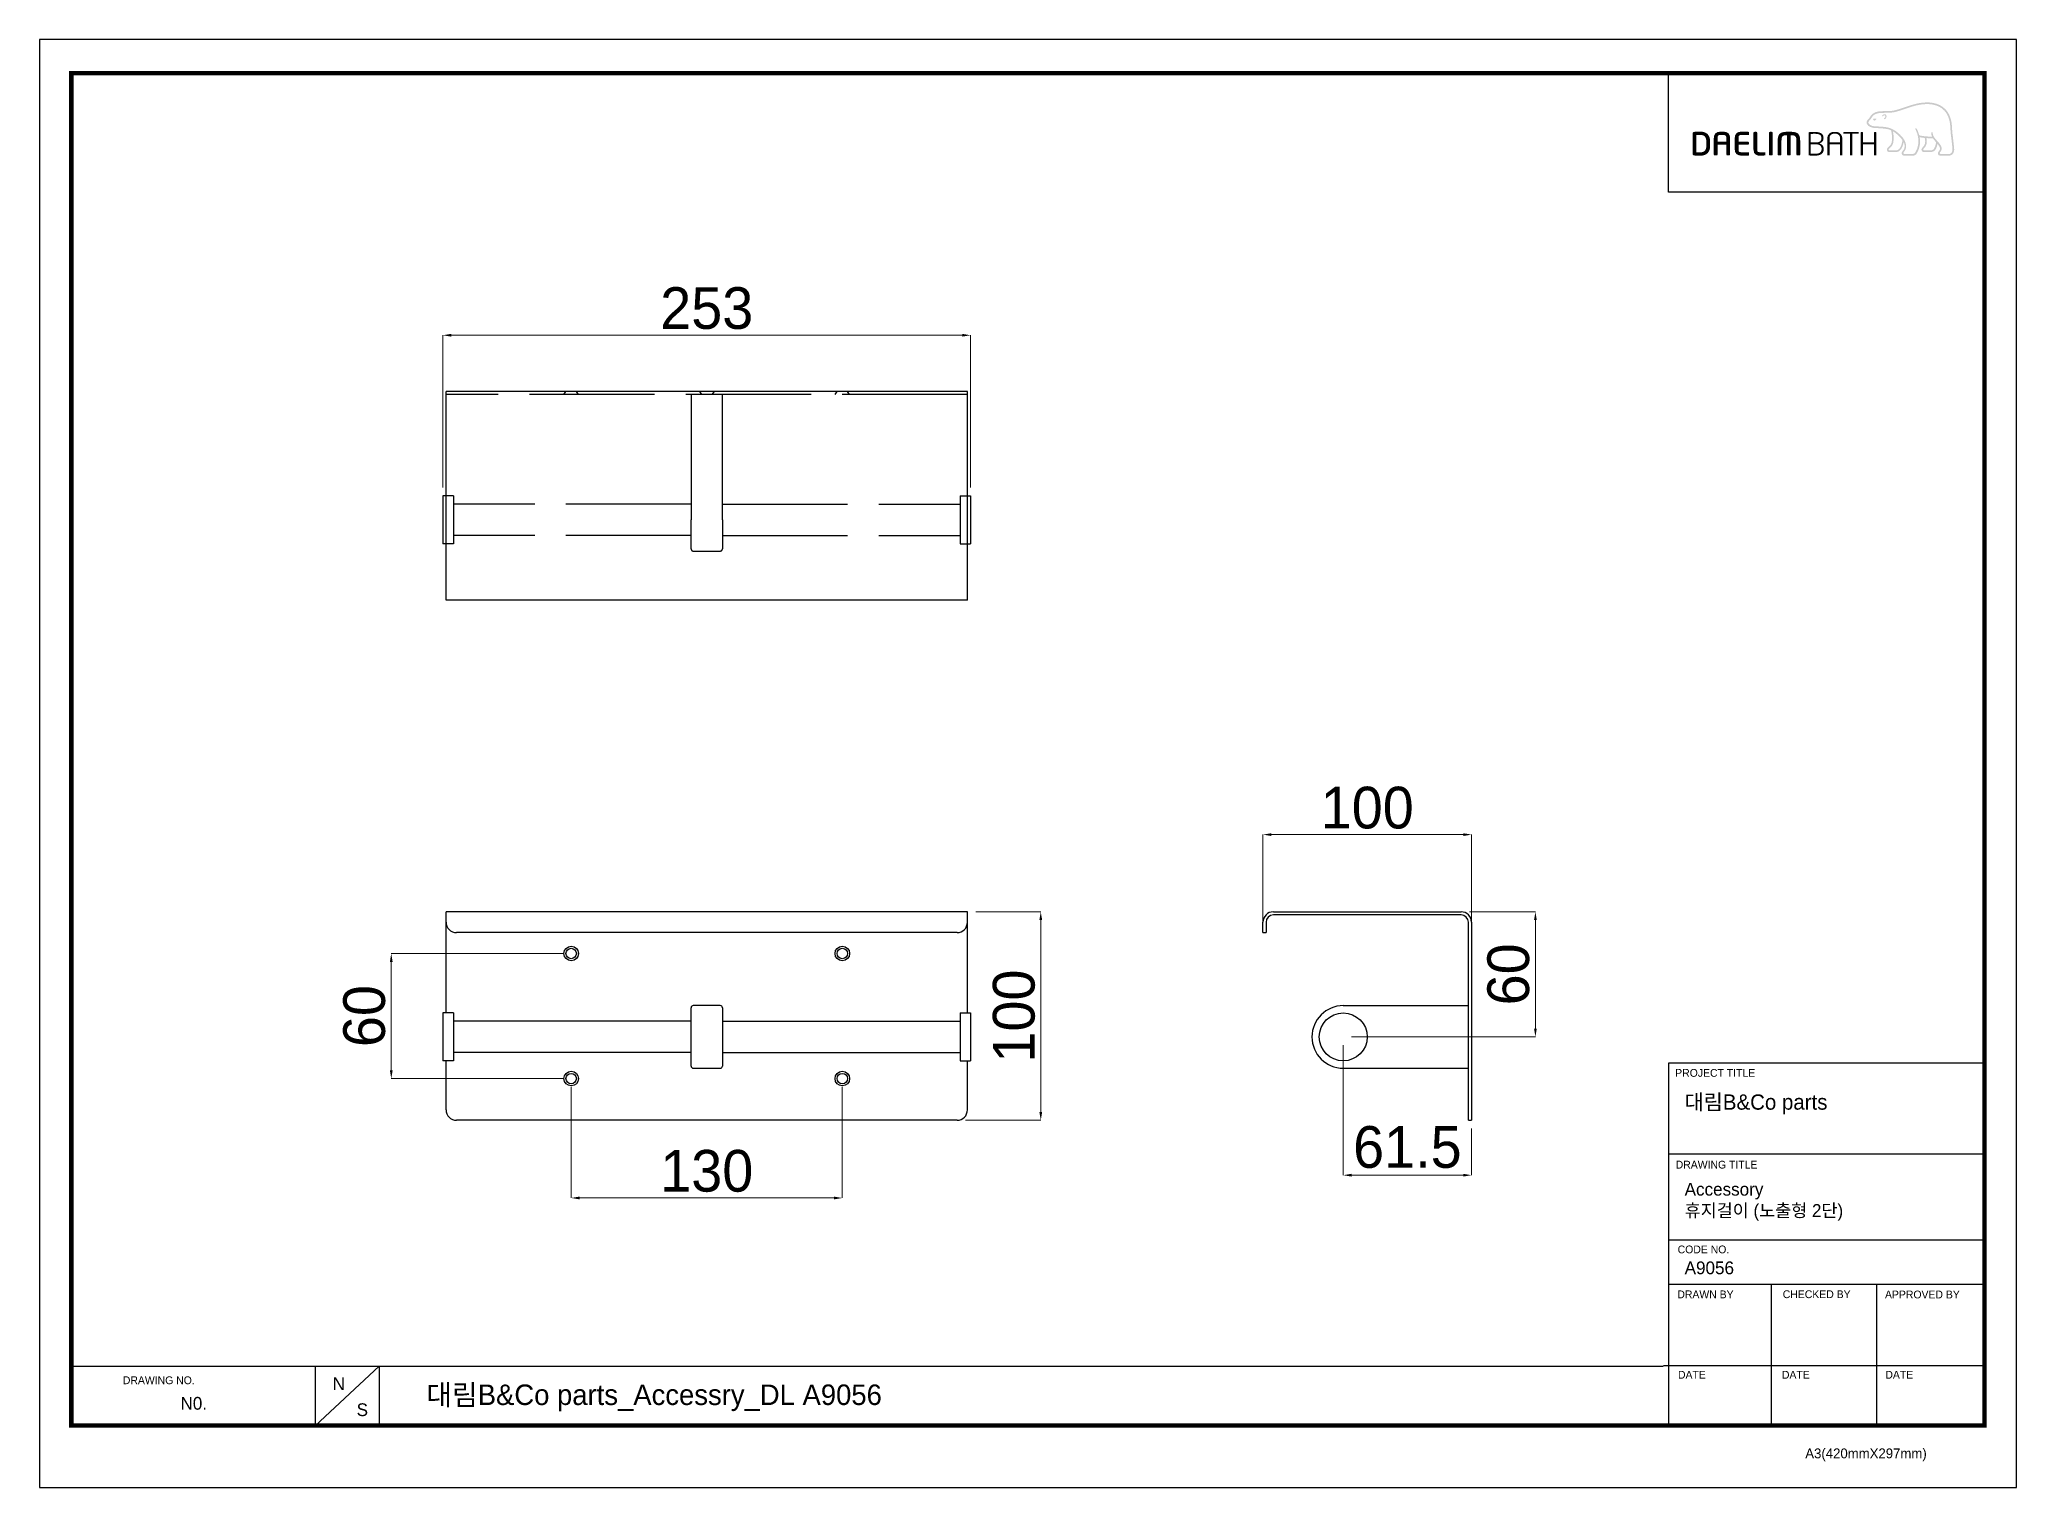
# Model space of a CAD drawing. Extents: x 0 to 948, y 0 to 695.
import ezdxf

# ---------------------------------------------------------------- set-up
doc = ezdxf.new("R2010")
doc.units = 0
doc.header["$LTSCALE"] = 10
doc.header["$MEASUREMENT"] = 0
doc.header["$PDMODE"] = 3
doc.header["$PDSIZE"] = -10
doc.linetypes.add('AM_ISO02W050', pattern=[7.5, 6, -1.5])
doc.layers.get('0').update_dxf_attribs({"linetype": 'CONTINUOUS'})
doc.layers.get('DEFPOINTS').update_dxf_attribs({"linetype": 'CONTINUOUS'})
for name, color, linetype in [('Make2D$보임$선', 18, 'CONTINUOUS'), ('Make2D$숨김$선', 9, 'CONTINUOUS'), ('기본값', 18, 'CONTINUOUS')]:
    doc.layers.add(name, color=color, linetype=linetype)
doc.layers.add('치수', color=7, linetype='CONTINUOUS', lineweight=25)
doc.styles.add('Daelim Dimension', font='\x7f\x7f\x7f\x7f.TTF')
doc.dimstyles.new('DEFAULT', dxfattribs={"dimscale": 2, "dimtxt": 2, "dimasz": 2, "dimexe": 0, "dimexo": 2, "dimgap": 1, "dimtad": 1, "dimdec": 1, "dimzin": 9, "dimdsep": 46, "dimtxsty": 'Daelim Dimension', "dimcen": 0.5, "dimclrd": 252, "dimclre": 252, "dimclrt": 3, "dimadec": 1, "dimazin": 0, "dimtfac": 1, "dimtdec": 1, "dimtix": 1, "dimtmove": 0, "dimatfit": 3, "dimfxl": 0, "dimtolj": 1, "dimtzin": 1, "dimlwd": 9, "dimlwe": 9, "dimarcsym": 0})

msp = doc.modelspace()

# ---------------------------------------------------------------- texts
at = {"color": 5, "ltscale": 40, "style": 'Daelim Dimension'}
for s, height, p in [('PROJECT TITLE', 3.7405, (784.24, 196.99)), ('DRAWING TITLE', 3.7405, (784.48, 152.97)), ('CODE NO.', 3.74, (785.42, 112.31)), ('DRAWN BY', 3.74, (785.27, 90.75)), ('CHECKED BY', 3.74, (835.81, 90.82)), ('APPROVED BY', 3.7405, (884.83, 90.7)), ('DRAWING NO.', 3.7405, (39.95, 49.55)), ('DATE', 3.74, (785.57, 52.2)), ('DATE', 3.74, (835.41, 52.2)), ('DATE', 3.74, (885, 52.2)), ('A3(420mmX297mm)', 4.7209, (846.6, 13.99))]:
    msp.add_text(s, height=height, dxfattribs=at).set_placement(p)
at = {"attachment_point": 1, "style": 'Daelim Dimension'}
for s, insert, char_height, width in [('대림B&Co parts', (788.69, 188.54), 7.3324, 117.8485), ('Accessory\\P휴지걸이 (노출형 2단)', (788.76, 146.11), 6.1212, 103.0136), ('A9056', (788.76, 108.41), 6.121, 103.0136), ('N', (140.55, 52.84), 6.12, 8.5428), ('N0. ', (67.58, 43.43), 6.121, 38.4005), ('S', (152.03, 40.36), 6.12, 8.5428)]:
    msp.add_mtext(s, dxfattribs=dict(at, insert=insert, char_height=char_height, width=width))
at = {"color": 2, "insert": (185.41, 49.39), "char_height": 9.8376, "width": 435.471, "attachment_point": 1, "style": 'Daelim Dimension'}
msp.add_mtext('대림B&Co parts_Accessry_DL A9056                    ', dxfattribs=at)

# ---------------------------------------------------------------- blocks, each defined once
blk = doc.blocks.new('*D14')
at = {"layer": 'DEFPOINTS', "color": 0}
for p in [(446.4, 552.67), (193.4, 475.67), (446.4, 475.67)]:
    blk.add_point(p, dxfattribs=at)
at = {"layer": '치수', "color": 5, "lineweight": 9}
for p, q in [((193.4, 479.67), (193.4, 552.67)), ((197.4, 552.67), (442.4, 552.67)), ((446.4, 479.67), (446.4, 552.67))]:
    blk.add_line(p, q, dxfattribs=at)
at = {"layer": '치수', "color": 5}
for points in [[(197.4, 553.34), (197.4, 552), (193.4, 552.67)], [(442.4, 553.34), (442.4, 552), (446.4, 552.67)]]:
    blk.add_solid(points, dxfattribs=at)
at = {"layer": '치수', "color": 7, "insert": (319.9, 565.57), "char_height": 20, "attachment_point": 5, "style": 'Daelim Dimension'}
blk.add_mtext('\\A1;253', dxfattribs=at)
blk = doc.blocks.new('*D15')
at = {"layer": 'DEFPOINTS', "color": 0}
for p in [(444.9, 276.12), (439.9, 176.12), (480.05, 176.12)]:
    blk.add_point(p, dxfattribs=at)
at = {"layer": '치수', "color": 5, "lineweight": 9}
for p, q in [((448.9, 276.12), (480.05, 276.12)), ((480.05, 272.12), (480.05, 180.12)), ((443.9, 176.12), (480.05, 176.12))]:
    blk.add_line(p, q, dxfattribs=at)
at = {"layer": '치수', "color": 5}
for points in [[(479.39, 272.12), (480.72, 272.12), (480.05, 276.12)], [(479.39, 180.12), (480.72, 180.12), (480.05, 176.12)]]:
    blk.add_solid(points, dxfattribs=at)
at = {"layer": '치수', "color": 7, "insert": (467.24, 226.12), "char_height": 20, "attachment_point": 5, "rotation": 90, "style": 'Daelim Dimension'}
blk.add_mtext('\\A1;100', dxfattribs=at)
blk = doc.blocks.new('*D16')
at = {"layer": 'DEFPOINTS', "color": 0}
for p in [(686.58, 313.15), (586.58, 266.12), (686.58, 266.12)]:
    blk.add_point(p, dxfattribs=at)
at = {"layer": '치수', "color": 5, "lineweight": 9}
for p, q in [((586.58, 270.12), (586.58, 313.15)), ((590.58, 313.15), (682.58, 313.15)), ((686.58, 270.12), (686.58, 313.15))]:
    blk.add_line(p, q, dxfattribs=at)
at = {"layer": '치수', "color": 5}
for points in [[(590.58, 313.81), (590.58, 312.48), (586.58, 313.15)], [(682.58, 313.81), (682.58, 312.48), (686.58, 313.15)]]:
    blk.add_solid(points, dxfattribs=at)
at = {"layer": '치수', "color": 7, "insert": (636.58, 325.96), "char_height": 20, "attachment_point": 5, "style": 'Daelim Dimension'}
blk.add_mtext('\\A1;100', dxfattribs=at)
blk = doc.blocks.new('*D17')
at = {"layer": 'DEFPOINTS', "color": 0}
for p in [(625.08, 216.12), (686.58, 176.12), (625.08, 149.79)]:
    blk.add_point(p, dxfattribs=at)
at = {"layer": '치수', "color": 5, "lineweight": 9}
for p, q in [((625.08, 212.12), (625.08, 149.79)), ((686.58, 172.12), (686.58, 149.79)), ((682.58, 149.79), (629.08, 149.79))]:
    blk.add_line(p, q, dxfattribs=at)
at = {"layer": '치수', "color": 5}
for points in [[(629.08, 150.46), (629.08, 149.12), (625.08, 149.79)], [(682.58, 150.46), (682.58, 149.12), (686.58, 149.79)]]:
    blk.add_solid(points, dxfattribs=at)
at = {"layer": '치수', "color": 7, "insert": (655.83, 163.19), "char_height": 20, "attachment_point": 5, "style": 'Daelim Dimension'}
blk.add_mtext('\\A1;61.5', dxfattribs=at)
blk = doc.blocks.new('*D18')
at = {"layer": 'DEFPOINTS', "color": 0}
for p in [(681.58, 276.12), (625.08, 216.12), (717.21, 216.12)]:
    blk.add_point(p, dxfattribs=at)
at = {"layer": '치수', "color": 5, "lineweight": 9}
for p, q in [((685.58, 276.12), (717.21, 276.12)), ((717.21, 272.12), (717.21, 220.12)), ((629.08, 216.12), (717.21, 216.12))]:
    blk.add_line(p, q, dxfattribs=at)
at = {"layer": '치수', "color": 5}
for points in [[(716.54, 272.12), (717.87, 272.12), (717.21, 276.12)], [(716.54, 220.12), (717.87, 220.12), (717.21, 216.12)]]:
    blk.add_solid(points, dxfattribs=at)
at = {"layer": '치수', "color": 7, "insert": (704.32, 246.12), "char_height": 20, "attachment_point": 5, "rotation": 90, "style": 'Daelim Dimension'}
blk.add_mtext('\\A1;60', dxfattribs=at)
blk = doc.blocks.new('*D19')
at = {"layer": 'DEFPOINTS', "color": 0}
for p in [(254.9, 196.12), (384.9, 196.12), (384.9, 138.86)]:
    blk.add_point(p, dxfattribs=at)
at = {"layer": '치수', "color": 5, "lineweight": 9}
for p, q in [((254.9, 192.12), (254.9, 138.86)), ((384.9, 192.12), (384.9, 138.86)), ((258.9, 138.86), (380.9, 138.86))]:
    blk.add_line(p, q, dxfattribs=at)
at = {"layer": '치수', "color": 5}
for points in [[(258.9, 139.52), (258.9, 138.19), (254.9, 138.86)], [(380.9, 139.52), (380.9, 138.19), (384.9, 138.86)]]:
    blk.add_solid(points, dxfattribs=at)
at = {"layer": '치수', "color": 7, "insert": (319.9, 151.76), "char_height": 20, "attachment_point": 5, "style": 'Daelim Dimension'}
blk.add_mtext('\\A1;130', dxfattribs=at)
blk = doc.blocks.new('*D20')
at = {"layer": 'DEFPOINTS', "color": 0}
for p in [(254.9, 256.12), (168.64, 196.12), (254.9, 196.12)]:
    blk.add_point(p, dxfattribs=at)
at = {"layer": '치수', "color": 5, "lineweight": 9}
for p, q in [((250.9, 256.12), (168.64, 256.12)), ((168.64, 252.12), (168.64, 200.12)), ((250.9, 196.12), (168.64, 196.12))]:
    blk.add_line(p, q, dxfattribs=at)
at = {"layer": '치수', "color": 5}
for points in [[(167.98, 252.12), (169.31, 252.12), (168.64, 256.12)], [(167.98, 200.12), (169.31, 200.12), (168.64, 196.12)]]:
    blk.add_solid(points, dxfattribs=at)
at = {"layer": '치수', "color": 7, "insert": (155.76, 226.12), "char_height": 20, "attachment_point": 5, "rotation": 90, "style": 'Daelim Dimension'}
blk.add_mtext('\\A1;60', dxfattribs=at)

# ---------------------------------------------------------------- dimensions: what is measured, and where the dimension line sits
at = {"layer": '치수', "color": 5}
for base, p1, p2, picture, middle in [((446.4, 552.67), (193.4, 475.67), (446.4, 475.67), '*D14', (319.9, 565.57)), ((686.58, 313.15), (586.58, 266.12), (686.58, 266.12), '*D16', (636.58, 325.96)), ((625.08, 149.79), (686.58, 176.12), (625.08, 216.12), '*D17', (655.83, 163.19)), ((384.9, 138.86), (254.9, 196.12), (384.9, 196.12), '*D19', (319.9, 151.76))]:
    dim = msp.add_linear_dim(base=base, p1=p1, p2=p2, dimstyle='DEFAULT', override={"dimtxt": 10, "dimclrd": 5, "dimclre": 5, "dimclrt": 7}, dxfattribs=at)
    dim.commit()
    dim.dimension.update_dxf_attribs({"geometry": picture, "text_midpoint": middle})
for base, p1, p2, picture, middle in [((480.05, 176.12), (444.9, 276.12), (439.9, 176.12), '*D15', (467.24, 226.12)), ((717.21, 216.12), (681.58, 276.12), (625.08, 216.12), '*D18', (704.32, 246.12)), ((168.64, 196.12), (254.9, 256.12), (254.9, 196.12), '*D20', (155.76, 226.12))]:
    dim = msp.add_linear_dim(base=base, p1=p1, p2=p2, angle=90, dimstyle='DEFAULT', override={"dimtxt": 10, "dimclrd": 5, "dimclre": 5, "dimclrt": 7}, dxfattribs=at)
    dim.commit()
    dim.dimension.update_dxf_attribs({"geometry": picture, "text_midpoint": middle})

# ---------------------------------------------------------------- hatches: boundary and pattern name
h = msp.add_hatch(color=5)
edge = h.paths.add_edge_path()
edge.add_spline(control_points=[(914.01, 660.82), (910.6, 664.64), (905.3, 664.68), (901.45, 664.04)], knot_values=[4, 4, 4, 4, 5, 5, 5, 5], degree=3, periodic=0)
edge.add_spline(control_points=[(901.45, 664.04), (899.1, 663.66), (896.83, 662.88), (894.64, 662.14)], knot_values=[5, 5, 5, 5, 6, 6, 6, 6], degree=3, periodic=0)
edge.add_spline(control_points=[(894.64, 662.14), (892.82, 661.51), (890.92, 660.86), (889.02, 660.45)], knot_values=[6, 6, 6, 6, 7, 7, 7, 7], degree=3, periodic=0)
edge.add_spline(control_points=[(889.02, 660.45), (887.71, 660.17), (886.05, 660.17), (884.59, 660.16)], knot_values=[7, 7, 7, 7, 8, 8, 8, 8], degree=3, periodic=0)
edge.add_spline(control_points=[(884.59, 660.16), (884.59, 660.16), (883.19, 660.14), (883.19, 660.14)], knot_values=[8.00001, 8.00001, 8.00001, 8.00001, 9, 9, 9, 9], degree=3, periodic=0)
edge.add_spline(control_points=[(883.19, 660.14), (880.45, 660.07), (878.58, 659.12), (877.64, 657.32)], knot_values=[9, 9, 9, 9, 10, 10, 10, 10], degree=3, periodic=0)
edge.add_spline(control_points=[(877.64, 657.32), (877.64, 657.32), (877.6, 657.24), (877.6, 657.24)], knot_values=[10.00001, 10.00001, 10.00001, 10.00001, 11, 11, 11, 11], degree=3, periodic=0)
edge.add_spline(control_points=[(877.6, 657.24), (877.44, 656.98), (877.24, 656.75), (877, 656.53)], knot_values=[11, 11, 11, 11, 12, 12, 12, 12], degree=3, periodic=0)
edge.add_spline(control_points=[(877, 656.53), (876.75, 656.28), (876.49, 656.02), (876.31, 655.7)], knot_values=[12, 12, 12, 12, 13, 13, 13, 13], degree=3, periodic=0)
edge.add_spline(control_points=[(876.31, 655.7), (875.96, 655.08), (875.93, 654.46), (876.23, 653.89)], knot_values=[13, 13, 13, 13, 14, 14, 14, 14], degree=3, periodic=0)
edge.add_spline(control_points=[(876.23, 653.89), (876.81, 652.78), (878.47, 652.2), (879.46, 652.12), (879.46, 652.12), (880.94, 652.03), (880.94, 652.03)], knot_values=[14, 14, 14, 14, 15, 15, 15, 16, 16, 16, 16], degree=3, periodic=0)
edge.add_spline(control_points=[(880.94, 652.03), (882.5, 651.94), (884.46, 651.83), (885.61, 651.62)], knot_values=[16, 16, 16, 16, 17, 17, 17, 17], degree=3, periodic=0)
edge.add_spline(control_points=[(885.61, 651.62), (886.35, 651.49), (887.06, 651.26), (887.72, 650.96)], knot_values=[17, 17, 17, 17, 18, 18, 18, 18], degree=3, periodic=0)
edge.add_spline(control_points=[(887.72, 650.96), (887.75, 650.89), (888.33, 648.75), (888.21, 646.38)], knot_values=[18, 18, 18, 18, 19, 19, 19, 19], degree=3, periodic=0)
edge.add_spline(control_points=[(888.21, 646.38), (888.11, 644.23), (887.16, 643.48), (886.48, 642.93)], knot_values=[19, 19, 19, 19, 20, 20, 20, 20], degree=3, periodic=0)
edge.add_spline(control_points=[(886.48, 642.93), (886.47, 642.92), (885.81, 642.41), (885.77, 641.77)], knot_values=[20, 20, 20, 20, 21, 21, 21, 21], degree=3, periodic=0)
edge.add_spline(control_points=[(885.77, 641.77), (885.73, 641.42), (885.82, 641.11), (886.03, 640.9)], knot_values=[21, 21, 21, 21, 22, 22, 22, 22], degree=3, periodic=0)
edge.add_spline(control_points=[(886.03, 640.9), (886.26, 640.65), (886.6, 640.53), (887.04, 640.53), (887.04, 640.53), (890.02, 640.53), (890.02, 640.53)], knot_values=[22, 22, 22, 22, 23, 23, 23, 24, 24, 24, 24], degree=3, periodic=0)
edge.add_spline(control_points=[(890.02, 640.53), (892.46, 640.53), (893.49, 643.38), (893.75, 645.37)], knot_values=[24, 24, 24, 24, 25, 25, 25, 25], degree=3, periodic=0)
edge.add_spline(control_points=[(893.75, 645.37), (894.47, 643.94), (894.45, 642.33), (893.54, 641.31)], knot_values=[25, 25, 25, 25, 26, 26, 26, 26], degree=3, periodic=0)
edge.add_spline(control_points=[(893.54, 641.31), (893.54, 641.31), (892.74, 640.58), (892.83, 639.87)], knot_values=[26.00001, 26.00001, 26.00001, 26.00001, 27, 27, 27, 27], degree=3, periodic=0)
edge.add_spline(control_points=[(892.83, 639.87), (892.91, 639.13), (893.52, 638.83), (894.02, 638.83), (894.02, 638.83), (898.27, 638.83), (898.27, 638.83)], knot_values=[27, 27, 27, 27, 28, 28, 28, 29, 29, 29, 29], degree=3, periodic=0)
edge.add_spline(control_points=[(898.27, 638.83), (899.01, 638.83), (899.61, 639.17), (900, 639.82)], knot_values=[29, 29, 29, 29, 30, 30, 30, 30], degree=3, periodic=0)
edge.add_spline(control_points=[(900, 639.82), (901.74, 642.67), (901.82, 645.48), (901.45, 647.67)], knot_values=[30, 30, 30, 30, 31, 31, 31, 31], degree=3, periodic=0)
edge.add_spline(control_points=[(901.45, 647.67), (901.96, 647.56), (902.83, 647.41), (903.88, 647.29)], knot_values=[31, 31, 31, 31, 32, 32, 32, 32], degree=3, periodic=0)
edge.add_spline(control_points=[(903.88, 647.29), (903.95, 646.99), (904.07, 646.33), (904.07, 646.33)], knot_values=[32, 32, 32, 32, 33, 33, 33, 33], degree=3, periodic=0)
edge.add_spline(control_points=[(904.07, 646.33), (904.09, 646.07), (904.09, 645.85), (904.09, 645.63)], knot_values=[33, 33, 33, 33, 34, 34, 34, 34], degree=3, periodic=0)
edge.add_spline(control_points=[(904.09, 645.63), (904.09, 643.99), (903.36, 643.28), (902.95, 642.88)], knot_values=[34, 34, 34, 34, 35, 35, 35, 35], degree=3, periodic=0)
edge.add_spline(control_points=[(902.95, 642.88), (902.94, 642.87), (902.38, 642.31), (902.32, 641.83)], knot_values=[35, 35, 35, 35, 36, 36, 36, 36], degree=3, periodic=0)
edge.add_spline(control_points=[(902.32, 641.83), (902.32, 641.83), (902.2, 641.34), (902.62, 640.91)], knot_values=[36.00001, 36.00001, 36.00001, 36.00001, 37, 37, 37, 37], degree=3, periodic=0)
edge.add_spline(control_points=[(902.62, 640.91), (902.86, 640.66), (903.24, 640.53), (903.74, 640.53), (903.74, 640.53), (907.03, 640.53), (907.03, 640.53)], knot_values=[37, 37, 37, 37, 38, 38, 38, 39, 39, 39, 39], degree=3, periodic=0)
edge.add_spline(control_points=[(907.03, 640.53), (909.13, 640.53), (909.78, 643.13), (909.99, 644.47)], knot_values=[39, 39, 39, 39, 40, 40, 40, 40], degree=3, periodic=0)
edge.add_spline(control_points=[(909.99, 644.47), (910.36, 643.99), (910.79, 643.42), (911.05, 642.88)], knot_values=[40, 40, 40, 40, 41, 41, 41, 41], degree=3, periodic=0)
edge.add_spline(control_points=[(911.05, 642.88), (911.22, 642.51), (911.25, 642.09), (911.12, 641.71)], knot_values=[41, 41, 41, 41, 42, 42, 42, 42], degree=3, periodic=0)
edge.add_spline(control_points=[(911.12, 641.71), (910.9, 641.01), (910.02, 640.51), (910.2, 639.67)], knot_values=[42, 42, 42, 42, 43, 43, 43, 43], degree=3, periodic=0)
edge.add_spline(control_points=[(910.2, 639.67), (910.35, 639.03), (910.89, 638.83), (911.45, 638.83), (911.45, 638.83), (915.67, 638.83), (915.67, 638.83)], knot_values=[43, 43, 43, 43, 44, 44, 44, 45, 45, 45, 45], degree=3, periodic=0)
edge.add_spline(control_points=[(915.67, 638.83), (915.71, 638.83), (916.55, 638.82), (917.23, 639.54)], knot_values=[45, 45, 45, 45, 46, 46, 46, 46], degree=3, periodic=0)
edge.add_spline(control_points=[(917.23, 639.54), (917.87, 640.23), (918.11, 641.24), (917.96, 642.66)], knot_values=[46, 46, 46, 46, 47, 47, 47, 47], degree=3, periodic=0)
edge.add_spline(control_points=[(917.96, 642.66), (917.96, 642.66), (917.33, 648.18), (917.33, 648.18)], knot_values=[0, 0, 0, 0, 1, 1, 1, 1], degree=3, periodic=0)
edge.add_spline(control_points=[(917.33, 648.18), (917.09, 649.78), (917.05, 650.65), (917.01, 651.5), (917.01, 651.5), (916.86, 653.68), (916.86, 653.68)], knot_values=[1, 1, 1, 1, 2, 2, 2, 3, 3, 3, 3], degree=3, periodic=0)
edge.add_spline(control_points=[(916.86, 653.68), (916.54, 656.65), (915.57, 659.06), (914.01, 660.82)], knot_values=[3, 3, 3, 3, 4, 4, 4, 4], degree=3, periodic=0)
edge = h.paths.add_edge_path(flags=16)
edge.add_spline(control_points=[(889.19, 659.66), (891.15, 660.08), (893.06, 660.74), (894.9, 661.37)], knot_values=[31, 31, 31, 31, 32, 32, 32, 32], degree=3, periodic=0)
edge.add_spline(control_points=[(894.9, 661.37), (897.06, 662.11), (899.3, 662.87), (901.59, 663.25)], knot_values=[32, 32, 32, 32, 33, 33, 33, 33], degree=3, periodic=0)
edge.add_spline(control_points=[(901.59, 663.25), (905.24, 663.85), (910.24, 663.82), (913.39, 660.29)], knot_values=[33, 33, 33, 33, 34, 34, 34, 34], degree=3, periodic=0)
edge.add_spline(control_points=[(913.39, 660.29), (914.85, 658.65), (915.75, 656.4), (916.05, 653.59), (916.05, 653.59), (916.2, 651.46), (916.2, 651.46)], knot_values=[34, 34, 34, 34, 35, 35, 35, 36, 36, 36, 36], degree=3, periodic=0)
edge.add_spline(control_points=[(916.2, 651.46), (916.24, 650.6), (916.29, 649.71), (916.52, 648.07), (916.52, 648.07), (917.15, 642.56), (917.15, 642.56)], knot_values=[36, 36, 36, 36, 37, 37, 37, 38, 38, 38, 38], degree=3, periodic=0)
edge.add_spline(control_points=[(917.15, 642.56), (917.26, 641.42), (917.08, 640.6), (916.65, 640.11)], knot_values=[38, 38, 38, 38, 39, 39, 39, 39], degree=3, periodic=0)
edge.add_spline(control_points=[(916.65, 640.11), (916.23, 639.64), (915.71, 639.64), (915.67, 639.64), (915.67, 639.64), (911.53, 639.64), (911.53, 639.64)], knot_values=[0, 0, 0, 0, 1, 1, 1, 2, 2, 2, 2], degree=3, periodic=0)
edge.add_spline(control_points=[(911.53, 639.64), (911.27, 639.64), (911.07, 639.75), (911.07, 640.04)], knot_values=[2, 2, 2, 2, 3, 3, 3, 3], degree=3, periodic=0)
edge.add_spline(control_points=[(911.07, 640.04), (911.07, 640.48), (911.63, 640.84), (911.84, 641.39)], knot_values=[3, 3, 3, 3, 4, 4, 4, 4], degree=3, periodic=0)
edge.add_spline(control_points=[(911.84, 641.39), (912.07, 641.99), (912.04, 642.65), (911.78, 643.23)], knot_values=[4, 4, 4, 4, 5, 5, 5, 5], degree=3, periodic=0)
edge.add_spline(control_points=[(911.78, 643.23), (911.28, 644.27), (910.55, 645.09), (909.84, 645.89)], knot_values=[5, 5, 5, 5, 6, 6, 6, 6], degree=3, periodic=0)
edge.add_spline(control_points=[(909.84, 645.89), (908.83, 647.02), (907.75, 648.1), (907.68, 649.66)], knot_values=[6, 6, 6, 6, 7, 7, 7, 7], degree=3, periodic=0)
edge.add_spline(control_points=[(907.68, 649.66), (907.66, 649.88), (907.57, 650.1), (907.34, 650.09)], knot_values=[7, 7, 7, 7, 8, 8, 8, 8], degree=3, periodic=0)
edge.add_spline(control_points=[(907.34, 650.09), (907.12, 650.08), (906.97, 649.88), (906.98, 649.59)], knot_values=[8, 8, 8, 8, 9, 9, 9, 9], degree=3, periodic=0)
edge.add_spline(control_points=[(906.98, 649.59), (907.03, 649), (907.18, 648.46), (907.39, 647.97)], knot_values=[9, 9, 9, 9, 10, 10, 10, 10], degree=3, periodic=0)
edge.add_spline(control_points=[(907.39, 647.97), (904.65, 647.85), (901.91, 648.39), (901.25, 648.53)], knot_values=[10, 10, 10, 10, 11, 11, 11, 11], degree=3, periodic=0)
edge.add_spline(control_points=[(901.25, 648.53), (900.77, 650.49), (899.99, 651.75), (899.98, 651.78)], knot_values=[11, 11, 11, 11, 12, 12, 12, 12], degree=3, periodic=0)
edge.add_spline(control_points=[(899.98, 651.78), (899.85, 651.98), (899.65, 652.04), (899.49, 651.95)], knot_values=[12, 12, 12, 12, 13, 13, 13, 13], degree=3, periodic=0)
edge.add_spline(control_points=[(899.49, 651.95), (899.33, 651.85), (899.3, 651.62), (899.42, 651.43)], knot_values=[13, 13, 13, 13, 14, 14, 14, 14], degree=3, periodic=0)
edge.add_spline(control_points=[(899.42, 651.43), (899.45, 651.37), (902.7, 645.85), (899.31, 640.23)], knot_values=[14, 14, 14, 14, 15, 15, 15, 15], degree=3, periodic=0)
edge.add_spline(control_points=[(899.31, 640.23), (899.07, 639.83), (898.73, 639.64), (898.27, 639.64), (898.27, 639.64), (894.04, 639.64), (894.04, 639.64)], knot_values=[15, 15, 15, 15, 16, 16, 16, 17, 17, 17, 17], degree=3, periodic=0)
edge.add_spline(control_points=[(894.04, 639.64), (893.87, 639.64), (893.61, 639.76), (893.61, 640.05)], knot_values=[17, 17, 17, 17, 18, 18, 18, 18], degree=3, periodic=0)
edge.add_spline(control_points=[(893.61, 640.05), (893.61, 640.34), (894.02, 640.77), (894.02, 640.77)], knot_values=[18, 18, 18, 18, 19, 19, 19, 19], degree=3, periodic=0)
edge.add_spline(control_points=[(894.02, 640.77), (895.72, 642.67), (894.86, 645.62), (893.22, 647.58)], knot_values=[19, 19, 19, 19, 20, 20, 20, 20], degree=3, periodic=0)
edge.add_spline(control_points=[(893.22, 647.58), (891.64, 649.46), (889.06, 651.83), (885.75, 652.42)], knot_values=[20, 20, 20, 20, 21, 21, 21, 21], degree=3, periodic=0)
edge.add_spline(control_points=[(885.75, 652.42), (884.56, 652.63), (882.57, 652.75), (880.98, 652.84), (880.98, 652.84), (879.52, 652.92), (879.52, 652.92)], knot_values=[21, 21, 21, 21, 22, 22, 22, 23, 23, 23, 23], degree=3, periodic=0)
edge.add_spline(control_points=[(879.52, 652.92), (878.71, 652.99), (877.37, 653.48), (876.95, 654.26)], knot_values=[23, 23, 23, 23, 24, 24, 24, 24], degree=3, periodic=0)
edge.add_spline(control_points=[(876.95, 654.26), (876.77, 654.59), (876.79, 654.93), (877.03, 655.29)], knot_values=[24, 24, 24, 24, 25, 25, 25, 25], degree=3, periodic=0)
edge.add_spline(control_points=[(877.03, 655.29), (877.16, 655.53), (877.37, 655.74), (877.59, 655.95)], knot_values=[25, 25, 25, 25, 26, 26, 26, 26], degree=3, periodic=0)
edge.add_spline(control_points=[(877.59, 655.95), (877.84, 656.22), (878.1, 656.48), (878.3, 656.84)], knot_values=[26, 26, 26, 26, 27, 27, 27, 27], degree=3, periodic=0)
edge.add_spline(control_points=[(878.3, 656.84), (878.3, 656.84), (878.37, 656.95), (878.37, 656.95)], knot_values=[27.00001, 27.00001, 27.00001, 27.00001, 28, 28, 28, 28], degree=3, periodic=0)
edge.add_spline(control_points=[(878.37, 656.95), (879.17, 658.47), (880.78, 659.26), (883.22, 659.33)], knot_values=[28, 28, 28, 28, 29, 29, 29, 29], degree=3, periodic=0)
edge.add_spline(control_points=[(883.22, 659.33), (883.22, 659.33), (884.59, 659.35), (884.59, 659.35)], knot_values=[29.00001, 29.00001, 29.00001, 29.00001, 30, 30, 30, 30], degree=3, periodic=0)
edge.add_spline(control_points=[(884.59, 659.35), (886.08, 659.36), (887.79, 659.36), (889.19, 659.66)], knot_values=[30, 30, 30, 30, 31, 31, 31, 31], degree=3, periodic=0)
edge = h.paths.add_edge_path(flags=0)
edge.add_spline(control_points=[(885.18, 658.52), (885.46, 658.31), (885.64, 658), (885.59, 657.62)], knot_values=[8, 8, 8, 8, 9, 9, 9, 9], degree=3, periodic=0)
edge.add_spline(control_points=[(885.59, 657.62), (885.54, 657.07), (885.07, 656.49), (884.71, 656.31)], knot_values=[7, 7, 7, 7, 8, 8, 8, 8], degree=3, periodic=0)
edge.add_spline(control_points=[(884.71, 656.31), (884.59, 656.26), (884.43, 656.29), (884.38, 656.41)], knot_values=[6, 6, 6, 6, 7, 7, 7, 7], degree=3, periodic=0)
edge.add_spline(control_points=[(884.38, 656.41), (884.32, 656.53), (884.4, 656.69), (884.51, 656.76)], knot_values=[5, 5, 5, 5, 6, 6, 6, 6], degree=3, periodic=0)
edge.add_spline(control_points=[(884.51, 656.76), (884.71, 656.88), (885.01, 657.27), (885.05, 657.61)], knot_values=[4, 4, 4, 4, 5, 5, 5, 5], degree=3, periodic=0)
edge.add_spline(control_points=[(885.05, 657.61), (885.07, 657.81), (885.01, 657.98), (884.85, 658.09)], knot_values=[3, 3, 3, 3, 4, 4, 4, 4], degree=3, periodic=0)
edge.add_spline(control_points=[(884.85, 658.09), (884.41, 658.4), (883.9, 657.8), (883.85, 657.75)], knot_values=[2, 2, 2, 2, 3, 3, 3, 3], degree=3, periodic=0)
edge.add_spline(control_points=[(883.85, 657.75), (883.76, 657.65), (883.6, 657.62), (883.51, 657.71)], knot_values=[1, 1, 1, 1, 2, 2, 2, 2], degree=3, periodic=0)
edge.add_spline(control_points=[(883.51, 657.71), (883.4, 657.8), (883.42, 657.96), (883.51, 658.07)], knot_values=[0, 0, 0, 0, 1, 1, 1, 1], degree=3, periodic=0)
edge.add_spline(control_points=[(883.51, 658.07), (883.78, 658.36), (884.51, 658.98), (885.18, 658.52)], knot_values=[9, 9, 9, 9, 10, 10, 10, 10], degree=3, periodic=0)
edge = h.paths.add_edge_path(flags=16)
edge.add_spline(control_points=[(888.97, 646.35), (889.06, 648.05), (888.8, 649.62), (888.62, 650.49), (888.62, 650.49), (891.27, 648.97), (893.21, 646.25)], knot_values=[5, 5, 5, 5, 6, 6, 6, 7, 7, 7, 7], degree=3, periodic=0)
edge.add_spline(control_points=[(893.21, 646.25), (893.06, 645.09), (892.41, 641.29), (890.02, 641.29), (890.02, 641.29), (887.04, 641.29), (887.04, 641.29)], knot_values=[0, 0, 0, 0, 1, 1, 1, 2, 2, 2, 2], degree=3, periodic=0)
edge.add_spline(control_points=[(887.04, 641.29), (886.82, 641.29), (886.56, 641.47), (886.56, 641.76)], knot_values=[2, 2, 2, 2, 3, 3, 3, 3], degree=3, periodic=0)
edge.add_spline(control_points=[(886.56, 641.76), (886.56, 642.04), (886.93, 642.33), (886.97, 642.34)], knot_values=[3, 3, 3, 3, 4, 4, 4, 4], degree=3, periodic=0)
edge.add_spline(control_points=[(886.97, 642.34), (887.72, 642.94), (888.85, 643.85), (888.97, 646.35)], knot_values=[4, 4, 4, 4, 5, 5, 5, 5], degree=3, periodic=0)
edge = h.paths.add_edge_path(flags=0)
edge.add_spline(control_points=[(880.62, 656.48), (880.62, 656.48), (880.71, 656.44), (880.58, 656.27)], knot_values=[1.00001, 1.00001, 1.00001, 1.00001, 2, 2, 2, 2], degree=3, periodic=0)
edge.add_spline(control_points=[(880.58, 656.27), (880.22, 655.77), (879.85, 655.66), (879.85, 655.66)], knot_values=[2, 2, 2, 2, 2.99999, 2.99999, 2.99999, 2.99999], degree=3, periodic=0)
edge.add_spline(control_points=[(879.85, 655.66), (879.85, 655.66), (879.59, 655.56), (879.43, 655.75)], knot_values=[3.00001, 3.00001, 3.00001, 3.00001, 4, 4, 4, 4], degree=3, periodic=0)
edge.add_spline(control_points=[(879.43, 655.75), (879.13, 656.1), (879.11, 656.31), (879.11, 656.31), (879.11, 656.31), (879.09, 656.46), (879.24, 656.5)], knot_values=[4, 4, 4, 4, 5, 5, 5, 6, 6, 6, 6], degree=3, periodic=0)
edge.add_spline(control_points=[(880.62, 656.48), (879.85, 656.78), (879.24, 656.5), (879.24, 656.5)], knot_values=[0.00001, 0.00001, 0.00001, 0.00001, 1, 1, 1, 1], degree=3, periodic=0)
edge = h.paths.add_edge_path(flags=16)
edge.add_spline(control_points=[(904.7, 647.23), (905.63, 647.16), (906.79, 647.12), (907.79, 647.18)], knot_values=[6, 6, 6, 6, 7, 7, 7, 7], degree=3, periodic=0)
edge.add_spline(control_points=[(907.79, 647.18), (908.17, 646.58), (908.81, 645.83), (909.29, 645.27)], knot_values=[7, 7, 7, 7, 8, 8, 8, 8], degree=3, periodic=0)
edge.add_spline(control_points=[(909.29, 645.27), (909.28, 645.22), (909.03, 641.29), (907.03, 641.29)], knot_values=[9, 9, 9, 9, 10, 10, 10, 10], degree=3, periodic=0)
edge.add_spline(control_points=[(907.03, 641.29), (907.03, 641.29), (903.64, 641.29), (903.64, 641.29)], knot_values=[0, 0, 0, 0, 1, 1, 1, 1], degree=3, periodic=0)
edge.add_spline(control_points=[(903.64, 641.29), (903.38, 641.29), (903.18, 641.5), (903.18, 641.76)], knot_values=[1, 1, 1, 1, 2, 2, 2, 2], degree=3, periodic=0)
edge.add_spline(control_points=[(903.18, 641.76), (903.18, 642.01), (903.46, 642.32), (903.48, 642.33)], knot_values=[2, 2, 2, 2, 3, 3, 3, 3], degree=3, periodic=0)
edge.add_spline(control_points=[(903.48, 642.33), (904.18, 643), (904.88, 643.91), (904.88, 645.62)], knot_values=[3, 3, 3, 3, 4, 4, 4, 4], degree=3, periodic=0)
edge.add_spline(control_points=[(904.88, 645.62), (904.88, 645.86), (904.86, 646.13), (904.83, 646.41)], knot_values=[4, 4, 4, 4, 5, 5, 5, 5], degree=3, periodic=0)
edge.add_spline(control_points=[(904.83, 646.41), (904.83, 646.41), (904.74, 646.9), (904.7, 647.23)], knot_values=[5.00001, 5.00001, 5.00001, 5.00001, 6, 6, 6, 6], degree=3, periodic=0)
h = msp.add_hatch(color=5)
edge = h.paths.add_edge_path()
edge.add_spline(control_points=[(800.99, 645.56), (800.99, 648.68), (799.33, 650.34), (796.18, 650.34)], knot_values=[7, 7, 7, 7, 8, 8, 8, 8], degree=3, periodic=0)
edge.add_spline(control_points=[(796.18, 650.34), (795.03, 650.34), (793.57, 650.27), (793.09, 650.19)], knot_values=[0, 0, 0, 0, 1, 1, 1, 1], degree=3, periodic=0)
edge.add_spline(control_points=[(793.09, 650.19), (792.8, 650.13), (792.6, 649.91), (792.6, 649.62), (792.6, 649.62), (792.6, 639.52), (792.6, 639.52)], knot_values=[1, 1, 1, 1, 2, 2, 2, 3, 3, 3, 3], degree=3, periodic=0)
edge.add_spline(control_points=[(792.6, 639.52), (792.6, 639.2), (792.8, 638.99), (793.11, 638.93)], knot_values=[3, 3, 3, 3, 4, 4, 4, 4], degree=3, periodic=0)
edge.add_spline(control_points=[(793.11, 638.93), (793.57, 638.87), (795.02, 638.79), (796.18, 638.79)], knot_values=[4, 4, 4, 4, 5, 5, 5, 5], degree=3, periodic=0)
edge.add_spline(control_points=[(796.18, 638.79), (799.33, 638.79), (800.99, 640.44), (800.99, 643.57), (800.99, 643.57), (800.99, 645.56), (800.99, 645.56)], knot_values=[5, 5, 5, 5, 6, 6, 6, 7, 7, 7, 7], degree=3, periodic=0)
edge = h.paths.add_edge_path(flags=16)
edge.add_spline(control_points=[(796.17, 648.78), (798.27, 648.78), (799.2, 647.78), (799.2, 645.56), (799.2, 645.56), (799.2, 645.06), (799.2, 644.57)], knot_values=[4, 4, 4, 4, 5, 5, 5, 5.5, 5.5, 5.5, 5.5], degree=3, periodic=0)
edge.add_spline(control_points=[(799.2, 644.57), (799.2, 644.07), (799.2, 643.57), (799.2, 643.57)], knot_values=[5.5, 5.5, 5.5, 5.5, 6, 6, 6, 6], degree=3, periodic=0)
edge.add_spline(control_points=[(799.2, 643.57), (799.2, 641.4), (798.21, 640.35), (796.18, 640.35)], knot_values=[0, 0, 0, 0, 1, 1, 1, 1], degree=3, periodic=0)
edge.add_spline(control_points=[(796.18, 640.35), (796.18, 640.35), (794.79, 640.37), (794.42, 640.38), (794.42, 640.38), (794.42, 648.69), (794.42, 648.69)], knot_values=[1.00001, 1.00001, 1.00001, 1.00001, 2, 2, 2, 3, 3, 3, 3], degree=3, periodic=0)
edge.add_spline(control_points=[(794.42, 648.69), (795.15, 648.77), (796.17, 648.78), (796.17, 648.78)], knot_values=[3, 3, 3, 3, 4, 4, 4, 4], degree=3, periodic=0)
h = msp.add_hatch(color=5)
edge = h.paths.add_edge_path()
edge.add_spline(control_points=[(810.57, 647.08), (810.57, 649.33), (809.49, 650.34), (807.08, 650.34)], knot_values=[13, 13, 13, 13, 14, 14, 14, 14], degree=3, periodic=0)
edge.add_spline(control_points=[(807.08, 650.34), (807.08, 650.34), (806.2, 650.34), (806.2, 650.34)], knot_values=[0.00001, 0.00001, 0.00001, 0.00001, 1, 1, 1, 1], degree=3, periodic=0)
edge.add_spline(control_points=[(806.2, 650.34), (803.79, 650.34), (802.73, 649.33), (802.73, 647.08), (802.73, 647.08), (802.73, 639.39), (802.73, 639.39)], knot_values=[1, 1, 1, 1, 2, 2, 2, 3, 3, 3, 3], degree=3, periodic=0)
edge.add_spline(control_points=[(802.73, 639.39), (802.73, 639.12), (802.93, 638.9), (803.21, 638.9)], knot_values=[3, 3, 3, 3, 4, 4, 4, 4], degree=3, periodic=0)
edge.add_spline(control_points=[(803.21, 638.9), (803.21, 638.9), (804.05, 638.9), (804.05, 638.9)], knot_values=[4.00001, 4.00001, 4.00001, 4.00001, 5, 5, 5, 5], degree=3, periodic=0)
edge.add_spline(control_points=[(804.05, 638.9), (804.33, 638.9), (804.53, 639.16), (804.53, 639.39), (804.53, 639.39), (804.53, 640.49), (804.53, 641.62)], knot_values=[5, 5, 5, 5, 6, 6, 6, 6.5, 6.5, 6.5, 6.5], degree=3, periodic=0)
edge.add_spline(control_points=[(804.53, 641.62), (804.53, 642.75), (804.53, 643.91), (804.53, 644), (804.53, 644), (808.77, 644), (808.77, 644)], knot_values=[6.5, 6.5, 6.5, 6.5, 7, 7, 7, 8, 8, 8, 8], degree=3, periodic=0)
edge.add_spline(control_points=[(808.77, 644), (808.77, 643.82), (808.77, 639.39), (808.77, 639.39)], knot_values=[8, 8, 8, 8, 9, 9, 9, 9], degree=3, periodic=0)
edge.add_spline(control_points=[(808.77, 639.39), (808.77, 639.11), (808.99, 638.9), (809.25, 638.9)], knot_values=[9, 9, 9, 9, 10, 10, 10, 10], degree=3, periodic=0)
edge.add_spline(control_points=[(809.25, 638.9), (809.25, 638.9), (810.09, 638.9), (810.09, 638.9)], knot_values=[10.00001, 10.00001, 10.00001, 10.00001, 11, 11, 11, 11], degree=3, periodic=0)
edge.add_spline(control_points=[(810.09, 638.9), (810.38, 638.9), (810.57, 639.17), (810.57, 639.39), (810.57, 639.39), (810.57, 647.08), (810.57, 647.08)], knot_values=[11, 11, 11, 11, 12, 12, 12, 13, 13, 13, 13], degree=3, periodic=0)
edge = h.paths.add_edge_path(flags=16)
edge.add_spline(control_points=[(804.53, 647.08), (804.53, 648.51), (804.93, 648.74), (806.2, 648.74)], knot_values=[2, 2, 2, 2, 3, 3, 3, 3], degree=3, periodic=0)
edge.add_spline(control_points=[(806.2, 648.74), (806.2, 648.74), (807.08, 648.74), (807.08, 648.74)], knot_values=[3.00001, 3.00001, 3.00001, 3.00001, 4, 4, 4, 4], degree=3, periodic=0)
edge.add_spline(control_points=[(807.08, 648.74), (808.35, 648.74), (808.77, 648.51), (808.77, 647.08)], knot_values=[4, 4, 4, 4, 5, 5, 5, 5], degree=3, periodic=0)
edge.add_spline(control_points=[(808.77, 647.08), (808.77, 647.08), (808.77, 645.71), (808.77, 645.58)], knot_values=[5.00001, 5.00001, 5.00001, 5.00001, 6, 6, 6, 6], degree=3, periodic=0)
edge.add_spline(control_points=[(808.77, 645.58), (808.77, 645.58), (804.53, 645.58), (804.53, 645.58)], knot_values=[0, 0, 0, 0, 1, 1, 1, 1], degree=3, periodic=0)
edge.add_spline(control_points=[(804.53, 645.58), (804.53, 645.71), (804.53, 647.08), (804.53, 647.08)], knot_values=[1, 1, 1, 1, 2, 2, 2, 2], degree=3, periodic=0)
h = msp.add_hatch(color=5)
edge = h.paths.add_edge_path()
edge.add_spline(control_points=[(814.61, 645.56), (814.61, 645.71), (814.61, 647.39), (814.61, 647.39)], knot_values=[14, 14, 14, 14, 15, 15, 15, 15], degree=3, periodic=0)
edge.add_spline(control_points=[(814.61, 647.39), (814.61, 648.25), (814.61, 648.72), (816.28, 648.72), (816.28, 648.72), (817.11, 648.71), (817.94, 648.71)], knot_values=[15, 15, 15, 15, 16, 16, 16, 16.5, 16.5, 16.5, 16.5], degree=3, periodic=0)
edge.add_spline(control_points=[(817.94, 648.71), (818.77, 648.71), (819.59, 648.71), (819.59, 648.71), (819.59, 648.71), (819.59, 649.08), (819.59, 649.46)], knot_values=[16.5, 16.5, 16.5, 16.5, 17, 17, 17, 17.5, 17.5, 17.5, 17.5], degree=3, periodic=0)
edge.add_spline(control_points=[(819.59, 649.46), (819.59, 649.84), (819.59, 650.21), (819.59, 650.21)], knot_values=[17.5, 17.5, 17.5, 17.5, 18, 18, 18, 18], degree=3, periodic=0)
edge.add_spline(control_points=[(819.59, 650.21), (819.59, 650.21), (819.26, 650.24), (819.26, 650.24)], knot_values=[18.00001, 18.00001, 18.00001, 18.00001, 19, 19, 19, 19], degree=3, periodic=0)
edge.add_spline(control_points=[(819.26, 650.24), (818.59, 650.3), (817.1, 650.34), (816.26, 650.34)], knot_values=[19, 19, 19, 19, 20, 20, 20, 20], degree=3, periodic=0)
edge.add_spline(control_points=[(816.26, 650.34), (813.92, 650.34), (812.8, 649.38), (812.8, 647.39)], knot_values=[20, 20, 20, 20, 21, 21, 21, 21], degree=3, periodic=0)
edge.add_spline(control_points=[(812.8, 647.39), (812.8, 647.39), (812.8, 641.73), (812.8, 641.73)], knot_values=[0, 0, 0, 0, 1, 1, 1, 1], degree=3, periodic=0)
edge.add_spline(control_points=[(812.8, 641.73), (812.8, 639.75), (813.92, 638.79), (816.26, 638.79)], knot_values=[1, 1, 1, 1, 2, 2, 2, 2], degree=3, periodic=0)
edge.add_spline(control_points=[(816.26, 638.79), (817.29, 638.79), (818.69, 638.81), (819.26, 638.87)], knot_values=[2, 2, 2, 2, 3, 3, 3, 3], degree=3, periodic=0)
edge.add_spline(control_points=[(819.26, 638.87), (819.26, 638.87), (819.52, 638.89), (819.52, 638.89)], knot_values=[3.00001, 3.00001, 3.00001, 3.00001, 3.99999, 3.99999, 3.99999, 3.99999], degree=3, periodic=0)
edge.add_spline(control_points=[(819.52, 638.89), (819.52, 638.89), (819.52, 638.89), (819.52, 638.89), (819.52, 638.89), (819.59, 638.9), (819.59, 638.9)], knot_values=[3.99999, 3.99999, 3.99999, 3.99999, 4, 4, 4, 4.99999, 4.99999, 4.99999, 4.99999], degree=3, periodic=0)
edge.add_spline(control_points=[(819.59, 638.9), (819.59, 638.9), (819.59, 638.9), (819.59, 638.9), (819.59, 638.9), (819.59, 639.28), (819.59, 639.66)], knot_values=[4.99999, 4.99999, 4.99999, 4.99999, 5.25, 5.25, 5.25, 5.5, 5.5, 5.5, 5.5], degree=3, periodic=0)
edge.add_spline(control_points=[(819.59, 639.66), (819.59, 640.04), (819.59, 640.42), (819.59, 640.42), (819.59, 640.42), (816.28, 640.42), (816.28, 640.42)], knot_values=[5.5, 5.5, 5.5, 5.5, 6, 6, 6, 7, 7, 7, 7], degree=3, periodic=0)
edge.add_spline(control_points=[(816.28, 640.42), (814.61, 640.42), (814.61, 640.88), (814.61, 641.73), (814.61, 641.73), (814.61, 643.84), (814.61, 644)], knot_values=[7, 7, 7, 7, 8, 8, 8, 9, 9, 9, 9], degree=3, periodic=0)
edge.add_spline(control_points=[(814.61, 644), (814.78, 644), (819.09, 644), (819.09, 644)], knot_values=[9, 9, 9, 9, 10, 10, 10, 10], degree=3, periodic=0)
edge.add_spline(control_points=[(819.09, 644), (819.36, 644), (819.59, 644.21), (819.59, 644.49)], knot_values=[10, 10, 10, 10, 11, 11, 11, 11], degree=3, periodic=0)
edge.add_spline(control_points=[(819.59, 644.49), (819.59, 644.49), (819.59, 645.05), (819.59, 645.05)], knot_values=[11.00001, 11.00001, 11.00001, 11.00001, 12, 12, 12, 12], degree=3, periodic=0)
edge.add_spline(control_points=[(819.59, 645.05), (819.59, 645.33), (819.36, 645.56), (819.09, 645.56), (819.09, 645.56), (814.78, 645.56), (814.61, 645.56)], knot_values=[12, 12, 12, 12, 13, 13, 13, 14, 14, 14, 14], degree=3, periodic=0)
h = msp.add_hatch(color=5)
edge = h.paths.add_edge_path()
edge.add_spline(control_points=[(825.11, 640.42), (823.56, 640.42), (823.56, 641), (823.56, 641.57), (823.56, 641.57), (823.56, 649.73), (823.56, 649.73)], knot_values=[9, 9, 9, 9, 10, 10, 10, 11, 11, 11, 11], degree=3, periodic=0)
edge.add_spline(control_points=[(823.56, 649.73), (823.56, 650), (823.33, 650.24), (823.05, 650.24)], knot_values=[11, 11, 11, 11, 12, 12, 12, 12], degree=3, periodic=0)
edge.add_spline(control_points=[(823.05, 650.24), (823.05, 650.24), (822.28, 650.24), (822.28, 650.24)], knot_values=[12.00001, 12.00001, 12.00001, 12.00001, 12.99999, 12.99999, 12.99999, 12.99999], degree=3, periodic=0)
edge.add_spline(control_points=[(822.28, 650.24), (822, 650.24), (821.76, 650), (821.76, 649.73), (821.76, 649.73), (821.76, 641.73), (821.76, 641.73)], knot_values=[0, 0, 0, 0, 1, 1, 1, 2, 2, 2, 2], degree=3, periodic=0)
edge.add_spline(control_points=[(821.76, 641.73), (821.76, 639.12), (823.55, 638.79), (825.1, 638.79)], knot_values=[2, 2, 2, 2, 3, 3, 3, 3], degree=3, periodic=0)
edge.add_spline(control_points=[(825.1, 638.79), (826.23, 638.79), (826.51, 638.84), (826.86, 638.9)], knot_values=[3, 3, 3, 3, 4, 4, 4, 4], degree=3, periodic=0)
edge.add_spline(control_points=[(826.86, 638.9), (826.86, 638.9), (827.06, 638.92), (827.06, 638.92)], knot_values=[4.00001, 4.00001, 4.00001, 4.00001, 4.99999, 4.99999, 4.99999, 4.99999], degree=3, periodic=0)
edge.add_spline(control_points=[(827.06, 638.92), (827.06, 638.92), (827.06, 638.92), (827.06, 638.92), (827.06, 638.92), (827.31, 638.96), (827.31, 638.96)], knot_values=[4.99999, 4.99999, 4.99999, 4.99999, 5.499995, 5.499995, 5.499995, 5.99999, 5.99999, 5.99999, 5.99999], degree=3, periodic=0)
edge.add_spline(control_points=[(827.31, 638.96), (827.31, 638.96), (827.31, 638.96), (827.31, 638.96), (827.31, 638.96), (827.4, 638.98), (827.4, 638.98)], knot_values=[5.99999, 5.99999, 5.99999, 5.99999, 6.499995, 6.499995, 6.499995, 6.99999, 6.99999, 6.99999, 6.99999], degree=3, periodic=0)
edge.add_spline(control_points=[(827.4, 638.98), (827.4, 638.98), (827.4, 638.98), (827.4, 638.98), (827.4, 638.98), (827.4, 639.34), (827.4, 639.7)], knot_values=[6.99999, 6.99999, 6.99999, 6.99999, 7.25, 7.25, 7.25, 7.5, 7.5, 7.5, 7.5], degree=3, periodic=0)
edge.add_spline(control_points=[(827.4, 639.7), (827.4, 640.06), (827.4, 640.42), (827.4, 640.42), (827.4, 640.42), (825.11, 640.42), (825.11, 640.42)], knot_values=[7.5, 7.5, 7.5, 7.5, 8, 8, 8, 9, 9, 9, 9], degree=3, periodic=0)
h = msp.add_hatch(color=5)
edge = h.paths.add_edge_path()
edge.add_spline(control_points=[(830.5, 638.9), (830.79, 638.9), (830.98, 639.16), (830.98, 639.39), (830.98, 639.39), (830.98, 649.75), (830.98, 649.75)], knot_values=[4, 4, 4, 4, 5, 5, 5, 6, 6, 6, 6], degree=3, periodic=0)
edge.add_spline(control_points=[(830.98, 649.75), (830.98, 650.02), (830.77, 650.24), (830.5, 650.24)], knot_values=[6, 6, 6, 6, 7, 7, 7, 7], degree=3, periodic=0)
edge.add_spline(control_points=[(830.5, 650.24), (830.5, 650.24), (829.66, 650.24), (829.66, 650.24)], knot_values=[7.00001, 7.00001, 7.00001, 7.00001, 7.99999, 7.99999, 7.99999, 7.99999], degree=3, periodic=0)
edge.add_spline(control_points=[(829.66, 650.24), (829.35, 650.24), (829.17, 649.99), (829.17, 649.75), (829.17, 649.75), (829.17, 639.39), (829.17, 639.39)], knot_values=[0, 0, 0, 0, 1, 1, 1, 2, 2, 2, 2], degree=3, periodic=0)
edge.add_spline(control_points=[(829.17, 639.39), (829.17, 639.11), (829.4, 638.9), (829.66, 638.9)], knot_values=[2, 2, 2, 2, 3, 3, 3, 3], degree=3, periodic=0)
edge.add_spline(control_points=[(829.66, 638.9), (829.66, 638.9), (830.5, 638.9), (830.5, 638.9)], knot_values=[3.00001, 3.00001, 3.00001, 3.00001, 4, 4, 4, 4], degree=3, periodic=0)
h = msp.add_hatch(color=5)
edge = h.paths.add_edge_path()
edge.add_spline(control_points=[(835.17, 645.61), (835.17, 648.34), (835.55, 648.61), (837.86, 648.62)], knot_values=[5, 5, 5, 5, 6, 6, 6, 6], degree=3, periodic=0)
edge.add_spline(control_points=[(837.86, 648.62), (837.86, 648.46), (837.86, 639.39), (837.86, 639.39)], knot_values=[6, 6, 6, 6, 7, 7, 7, 7], degree=3, periodic=0)
edge.add_spline(control_points=[(837.86, 639.39), (837.86, 639.1), (838.08, 638.9), (838.35, 638.9)], knot_values=[7, 7, 7, 7, 8, 8, 8, 8], degree=3, periodic=0)
edge.add_spline(control_points=[(838.35, 638.9), (838.35, 638.9), (839.18, 638.9), (839.18, 638.9)], knot_values=[8.00001, 8.00001, 8.00001, 8.00001, 9, 9, 9, 9], degree=3, periodic=0)
edge.add_spline(control_points=[(839.18, 638.9), (839.49, 638.9), (839.67, 639.16), (839.67, 639.39), (839.67, 639.39), (839.67, 648.42), (839.67, 648.6)], knot_values=[9, 9, 9, 9, 10, 10, 10, 11, 11, 11, 11], degree=3, periodic=0)
edge.add_spline(control_points=[(839.67, 648.6), (840.75, 648.59), (841.44, 648.48), (841.83, 648.1)], knot_values=[11, 11, 11, 11, 12, 12, 12, 12], degree=3, periodic=0)
edge.add_spline(control_points=[(841.83, 648.1), (842.27, 647.67), (842.35, 646.86), (842.35, 645.61), (842.35, 645.61), (842.35, 639.39), (842.35, 639.39)], knot_values=[12, 12, 12, 12, 13, 13, 13, 14, 14, 14, 14], degree=3, periodic=0)
edge.add_spline(control_points=[(842.35, 639.39), (842.35, 639.12), (842.57, 638.9), (842.83, 638.9)], knot_values=[14, 14, 14, 14, 15, 15, 15, 15], degree=3, periodic=0)
edge.add_spline(control_points=[(842.83, 638.9), (842.83, 638.9), (843.69, 638.9), (843.69, 638.9)], knot_values=[15.00001, 15.00001, 15.00001, 15.00001, 16, 16, 16, 16], degree=3, periodic=0)
edge.add_spline(control_points=[(843.69, 638.9), (843.97, 638.9), (844.17, 639.17), (844.17, 639.39), (844.17, 639.39), (844.17, 645.76), (844.17, 645.76)], knot_values=[16, 16, 16, 16, 17, 17, 17, 18, 18, 18, 18], degree=3, periodic=0)
edge.add_spline(control_points=[(844.17, 645.76), (844.17, 649.63), (842.89, 650.28), (838.77, 650.28)], knot_values=[18, 18, 18, 18, 19, 19, 19, 19], degree=3, periodic=0)
edge.add_spline(control_points=[(838.77, 650.28), (834.65, 650.28), (833.36, 649.63), (833.36, 645.76)], knot_values=[19, 19, 19, 19, 20, 20, 20, 20], degree=3, periodic=0)
edge.add_spline(control_points=[(833.36, 645.76), (833.36, 645.76), (833.36, 639.39), (833.36, 639.39)], knot_values=[0, 0, 0, 0, 1, 1, 1, 1], degree=3, periodic=0)
edge.add_spline(control_points=[(833.36, 639.39), (833.36, 639.11), (833.58, 638.9), (833.86, 638.9)], knot_values=[1, 1, 1, 1, 2, 2, 2, 2], degree=3, periodic=0)
edge.add_spline(control_points=[(833.86, 638.9), (833.86, 638.9), (834.7, 638.9), (834.7, 638.9)], knot_values=[2.00001, 2.00001, 2.00001, 2.00001, 3, 3, 3, 3], degree=3, periodic=0)
edge.add_spline(control_points=[(834.7, 638.9), (835, 638.9), (835.17, 639.16), (835.17, 639.39), (835.17, 639.39), (835.17, 645.61), (835.17, 645.61)], knot_values=[3, 3, 3, 3, 4, 4, 4, 5, 5, 5, 5], degree=3, periodic=0)
h = msp.add_hatch(color=5)
edge = h.paths.add_edge_path()
edge.add_spline(control_points=[(855.35, 647.39), (855.35, 648.5), (854.88, 649.17), (854.11, 649.59)], knot_values=[4, 4, 4, 4, 5, 5, 5, 5], degree=3, periodic=0)
edge.add_spline(control_points=[(854.11, 649.59), (853.33, 650.03), (852.21, 650.2), (851, 650.2)], knot_values=[5, 5, 5, 5, 6, 6, 6, 6], degree=3, periodic=0)
edge.add_spline(control_points=[(851, 650.2), (849.99, 650.2), (849.05, 650.13), (848.52, 650.07)], knot_values=[6, 6, 6, 6, 7, 7, 7, 7], degree=3, periodic=0)
edge.add_spline(control_points=[(848.52, 650.07), (848.4, 650.06), (848.33, 650.02), (848.29, 649.97)], knot_values=[7, 7, 7, 7, 8, 8, 8, 8], degree=3, periodic=0)
edge.add_spline(control_points=[(848.29, 649.97), (848.24, 649.93), (848.22, 649.85), (848.22, 649.69)], knot_values=[8, 8, 8, 8, 9, 9, 9, 9], degree=3, periodic=0)
edge.add_spline(control_points=[(848.22, 649.69), (848.22, 649.69), (848.22, 639.33), (848.22, 639.33)], knot_values=[9, 9, 9, 9, 10, 10, 10, 10], degree=3, periodic=0)
edge.add_spline(control_points=[(848.22, 639.33), (848.22, 639.14), (848.24, 639.06), (848.27, 639.02)], knot_values=[10, 10, 10, 10, 11, 11, 11, 11], degree=3, periodic=0)
edge.add_spline(control_points=[(848.27, 639.02), (848.32, 639), (848.38, 638.95), (848.56, 638.93)], knot_values=[11, 11, 11, 11, 12, 12, 12, 12], degree=3, periodic=0)
edge.add_spline(control_points=[(848.56, 638.93), (849.13, 638.84), (850.05, 638.79), (851.07, 638.79)], knot_values=[12, 12, 12, 12, 13, 13, 13, 13], degree=3, periodic=0)
edge.add_spline(control_points=[(851.07, 638.79), (852.27, 638.78), (853.38, 638.97), (854.15, 639.42)], knot_values=[13, 13, 13, 13, 14, 14, 14, 14], degree=3, periodic=0)
edge.add_spline(control_points=[(854.15, 639.42), (854.93, 639.9), (855.42, 640.64), (855.42, 641.89)], knot_values=[14, 14, 14, 14, 15, 15, 15, 15], degree=3, periodic=0)
edge.add_spline(control_points=[(855.42, 641.89), (855.42, 641.89), (855.42, 642.17), (855.42, 642.17)], knot_values=[15, 15, 15, 15, 16, 16, 16, 16], degree=3, periodic=0)
edge.add_spline(control_points=[(855.42, 642.17), (855.42, 643.28), (854.82, 644.14), (853.82, 644.49)], knot_values=[16, 16, 16, 16, 17, 17, 17, 17], degree=3, periodic=0)
edge.add_spline(control_points=[(853.82, 644.49), (853.82, 644.49), (853.3, 644.69), (853.3, 644.69)], knot_values=[0, 0, 0, 0, 0.999982, 0.999982, 0.999982, 0.999982], degree=3, periodic=0)
edge.add_spline(control_points=[(853.3, 644.69), (853.3, 644.69), (853.82, 644.86), (853.82, 644.86)], knot_values=[1.000018, 1.000018, 1.000018, 1.000018, 2, 2, 2, 2], degree=3, periodic=0)
edge.add_spline(control_points=[(853.82, 644.86), (854.82, 645.27), (855.35, 646.04), (855.35, 647.13)], knot_values=[2, 2, 2, 2, 3, 3, 3, 3], degree=3, periodic=0)
edge.add_spline(control_points=[(855.35, 647.13), (855.35, 647.13), (855.35, 647.39), (855.35, 647.39)], knot_values=[3, 3, 3, 3, 4, 4, 4, 4], degree=3, periodic=0)
edge = h.paths.add_edge_path(flags=16)
edge.add_spline(control_points=[(849.23, 645.16), (849.23, 645.16), (849.23, 649.23), (849.23, 649.23)], knot_values=[8, 8, 8, 8, 9, 9, 9, 9], degree=3, periodic=0)
edge.add_spline(control_points=[(849.23, 649.23), (849.23, 649.23), (849.43, 649.24), (849.43, 649.24)], knot_values=[0, 0, 0, 0, 1, 1, 1, 1], degree=3, periodic=0)
edge.add_spline(control_points=[(849.43, 649.24), (849.87, 649.26), (850.45, 649.29), (851, 649.29)], knot_values=[1, 1, 1, 1, 2, 2, 2, 2], degree=3, periodic=0)
edge.add_spline(control_points=[(851, 649.29), (851.96, 649.29), (852.76, 649.21), (853.38, 648.92)], knot_values=[2, 2, 2, 2, 3, 3, 3, 3], degree=3, periodic=0)
edge.add_spline(control_points=[(853.38, 648.92), (853.98, 648.64), (854.35, 648.08), (854.35, 647.28)], knot_values=[3, 3, 3, 3, 4, 4, 4, 4], degree=3, periodic=0)
edge.add_spline(control_points=[(854.35, 647.28), (854.35, 647.28), (854.35, 647.23), (854.35, 647.23)], knot_values=[4, 4, 4, 4, 5, 5, 5, 5], degree=3, periodic=0)
edge.add_spline(control_points=[(854.35, 647.23), (854.35, 646.71), (854.21, 646.18), (853.81, 645.78)], knot_values=[5, 5, 5, 5, 6, 6, 6, 6], degree=3, periodic=0)
edge.add_spline(control_points=[(853.81, 645.78), (853.42, 645.39), (852.78, 645.16), (851.86, 645.16)], knot_values=[6, 6, 6, 6, 7, 7, 7, 7], degree=3, periodic=0)
edge.add_spline(control_points=[(851.86, 645.16), (851.86, 645.16), (849.23, 645.16), (849.23, 645.16)], knot_values=[7, 7, 7, 7, 8, 8, 8, 8], degree=3, periodic=0)
edge = h.paths.add_edge_path(flags=16)
edge.add_spline(control_points=[(849.23, 644.22), (849.23, 644.22), (851.86, 644.22), (851.86, 644.22)], knot_values=[5, 5, 5, 5, 6, 6, 6, 6], degree=3, periodic=0)
edge.add_spline(control_points=[(851.86, 644.22), (852.8, 644.22), (853.45, 643.99), (853.87, 643.56)], knot_values=[6, 6, 6, 6, 7, 7, 7, 7], degree=3, periodic=0)
edge.add_spline(control_points=[(853.87, 643.56), (854.28, 643.15), (854.41, 642.58), (854.41, 642.04)], knot_values=[7, 7, 7, 7, 8, 8, 8, 8], degree=3, periodic=0)
edge.add_spline(control_points=[(854.41, 642.04), (854.41, 642.04), (854.41, 642), (854.41, 642)], knot_values=[8, 8, 8, 8, 9, 9, 9, 9], degree=3, periodic=0)
edge.add_spline(control_points=[(854.41, 642), (854.41, 641.12), (854.06, 640.5), (853.46, 640.14)], knot_values=[0, 0, 0, 0, 1, 1, 1, 1], degree=3, periodic=0)
edge.add_spline(control_points=[(853.46, 640.14), (852.86, 639.8), (852.04, 639.7), (851.07, 639.7)], knot_values=[1, 1, 1, 1, 2, 2, 2, 2], degree=3, periodic=0)
edge.add_spline(control_points=[(851.07, 639.7), (850.52, 639.7), (849.94, 639.74), (849.43, 639.76)], knot_values=[2, 2, 2, 2, 3, 3, 3, 3], degree=3, periodic=0)
edge.add_spline(control_points=[(849.43, 639.76), (849.43, 639.76), (849.23, 639.77), (849.23, 639.77)], knot_values=[3.000017, 3.000017, 3.000017, 3.000017, 4, 4, 4, 4], degree=3, periodic=0)
edge.add_spline(control_points=[(849.23, 639.77), (849.23, 639.77), (849.23, 644.22), (849.23, 644.22)], knot_values=[4, 4, 4, 4, 5, 5, 5, 5], degree=3, periodic=0)
at = {"lineweight": 0}
h = msp.add_hatch(color=5, dxfattribs=at)
edge = h.paths.add_edge_path()
edge.add_line((861.15, 650.2), (860.37, 650.2))
edge.add_arc((860.19, 647.22), 2.99, 86.50065, 180.93788)
edge.add_line((857.2, 647.17), (857.2, 638.9))
edge.add_spline(control_points=[(857.2, 638.9), (857.38, 638.9), (857.85, 638.9), (858.22, 638.9)], knot_values=[6.126372, 6.126372, 6.126372, 6.126372, 6.631821, 6.631821, 6.631821, 6.631821], degree=3, periodic=0)
edge.add_spline(control_points=[(858.22, 638.9), (858.22, 640.31), (858.22, 644.22), (858.22, 644.22)], knot_values=[8.180194, 8.180194, 8.180194, 8.180194, 9, 9, 9, 9], degree=3, periodic=0)
edge.add_line((858.22, 644.22), (863.29, 644.22))
edge.add_spline(control_points=[(863.29, 644.22), (863.29, 644.22), (863.29, 640.31), (863.29, 638.9)], knot_values=[8.180194, 8.180194, 8.180194, 8.180194, 9, 9, 9, 9], degree=3, periodic=0)
edge.add_spline(control_points=[(863.29, 638.9), (863.66, 638.9), (864.14, 638.9), (864.32, 638.9)], knot_values=[6.126372, 6.126372, 6.126372, 6.126372, 6.631821, 6.631821, 6.631821, 6.631821], degree=3, periodic=0)
edge.add_line((864.32, 638.9), (864.32, 647.17))
edge.add_arc((861.33, 647.22), 2.99, 359.06212, 453.49935)
h.paths.add_polyline_path([(860.37, 649.31), (861.15, 649.31, -0.436008), (863.29, 647.11), (863.29, 645.13), (858.22, 645.13), (858.22, 647.11, -0.436008)], flags=16)
h = msp.add_hatch(color=5)
edge = h.paths.add_edge_path()
edge.add_spline(control_points=[(872.24, 649.32), (872.24, 649.32), (872.24, 650.01), (872.24, 650.01)], knot_values=[13.00001, 13.00001, 13.00001, 13.00001, 14, 14, 14, 14], degree=3, periodic=0)
edge.add_spline(control_points=[(872.24, 650.01), (872.23, 650.07), (872.23, 650.08), (872.15, 650.09)], knot_values=[14, 14, 14, 14, 15, 15, 15, 15], degree=3, periodic=0)
edge.add_spline(control_points=[(872.15, 650.09), (872.15, 650.09), (865.02, 650.09), (865.02, 650.09)], knot_values=[0, 0, 0, 0, 1, 1, 1, 1], degree=3, periodic=0)
edge.add_spline(control_points=[(865.02, 650.09), (864.93, 650.08), (864.91, 650.03), (864.91, 650.01)], knot_values=[1, 1, 1, 1, 2, 2, 2, 2], degree=3, periodic=0)
edge.add_spline(control_points=[(864.91, 650.01), (864.91, 650.01), (864.91, 649.32), (864.91, 649.32)], knot_values=[2.00001, 2.00001, 2.00001, 2.00001, 3, 3, 3, 3], degree=3, periodic=0)
edge.add_spline(control_points=[(864.91, 649.32), (864.91, 649.3), (864.91, 649.31), (864.92, 649.3)], knot_values=[3, 3, 3, 3, 4, 4, 4, 4], degree=3, periodic=0)
edge.add_spline(control_points=[(864.92, 649.3), (864.92, 649.29), (864.96, 649.27), (865.02, 649.28), (865.02, 649.28), (865.78, 649.28), (866.55, 649.28)], knot_values=[4, 4, 4, 4, 5, 5, 5, 5.5, 5.5, 5.5, 5.5], degree=3, periodic=0)
edge.add_spline(control_points=[(866.55, 649.28), (867.31, 649.28), (868.08, 649.28), (868.08, 649.28), (868.08, 649.28), (868.08, 639.01), (868.08, 639.01)], knot_values=[5.5, 5.5, 5.5, 5.5, 6, 6, 6, 7, 7, 7, 7], degree=3, periodic=0)
edge.add_spline(control_points=[(868.08, 639.01), (868.08, 638.93), (868.12, 638.9), (868.16, 638.9)], knot_values=[7, 7, 7, 7, 8, 8, 8, 8], degree=3, periodic=0)
edge.add_spline(control_points=[(868.16, 638.9), (868.16, 638.9), (869.01, 638.9), (869.01, 638.9)], knot_values=[8.00001, 8.00001, 8.00001, 8.00001, 9, 9, 9, 9], degree=3, periodic=0)
edge.add_spline(control_points=[(869.01, 638.9), (869.05, 638.9), (869.09, 638.94), (869.09, 639.01), (869.09, 639.01), (869.09, 641.58), (869.09, 644.14)], knot_values=[9, 9, 9, 9, 10, 10, 10, 10.5, 10.5, 10.5, 10.5], degree=3, periodic=0)
edge.add_spline(control_points=[(869.09, 644.14), (869.09, 646.71), (869.09, 649.28), (869.09, 649.28), (869.09, 649.28), (872.15, 649.28), (872.15, 649.28)], knot_values=[10.5, 10.5, 10.5, 10.5, 11, 11, 11, 12, 12, 12, 12], degree=3, periodic=0)
edge.add_spline(control_points=[(872.15, 649.28), (872.26, 649.29), (872.23, 649.3), (872.24, 649.32)], knot_values=[12, 12, 12, 12, 13, 13, 13, 13], degree=3, periodic=0)
h = msp.add_hatch(color=5)
edge = h.paths.add_edge_path()
edge.add_spline(control_points=[(880.53, 638.9), (880.58, 638.9), (880.63, 638.95), (880.63, 639.01), (880.63, 639.01), (880.63, 649.97), (880.63, 649.97)], knot_values=[17, 17, 17, 17, 18, 18, 18, 19, 19, 19, 19], degree=3, periodic=0)
edge.add_spline(control_points=[(880.63, 649.97), (880.63, 650.04), (880.58, 650.09), (880.53, 650.09)], knot_values=[19, 19, 19, 19, 20, 20, 20, 20], degree=3, periodic=0)
edge.add_spline(control_points=[(880.53, 650.09), (880.53, 650.09), (879.73, 650.09), (879.73, 650.09)], knot_values=[0.00001, 0.00001, 0.00001, 0.00001, 1, 1, 1, 1], degree=3, periodic=0)
edge.add_spline(control_points=[(879.73, 650.09), (879.68, 650.09), (879.61, 650.04), (879.61, 649.97), (879.61, 649.97), (879.61, 648.77), (879.61, 647.56)], knot_values=[1, 1, 1, 1, 2, 2, 2, 2.5, 2.5, 2.5, 2.5], degree=3, periodic=0)
edge.add_spline(control_points=[(879.61, 647.56), (879.61, 646.36), (879.61, 645.15), (879.61, 645.15), (879.61, 645.15), (878.27, 645.15), (876.92, 645.15)], knot_values=[2.5, 2.5, 2.5, 2.5, 3, 3, 3, 3.5, 3.5, 3.5, 3.5], degree=3, periodic=0)
edge.add_spline(control_points=[(876.92, 645.15), (875.57, 645.15), (874.23, 645.15), (874.23, 645.15), (874.23, 645.15), (874.23, 649.97), (874.23, 649.97)], knot_values=[3.5, 3.5, 3.5, 3.5, 4, 4, 4, 5, 5, 5, 5], degree=3, periodic=0)
edge.add_spline(control_points=[(874.23, 649.97), (874.23, 650.03), (874.17, 650.09), (874.11, 650.09)], knot_values=[5, 5, 5, 5, 6, 6, 6, 6], degree=3, periodic=0)
edge.add_spline(control_points=[(874.11, 650.09), (874.11, 650.09), (873.32, 650.09), (873.32, 650.09)], knot_values=[6.00001, 6.00001, 6.00001, 6.00001, 7, 7, 7, 7], degree=3, periodic=0)
edge.add_spline(control_points=[(873.32, 650.09), (873.27, 650.09), (873.2, 650.04), (873.2, 649.97), (873.2, 649.97), (873.2, 639.01), (873.2, 639.01)], knot_values=[7, 7, 7, 7, 8, 8, 8, 9, 9, 9, 9], degree=3, periodic=0)
edge.add_spline(control_points=[(873.2, 639.01), (873.2, 638.95), (873.27, 638.9), (873.32, 638.9)], knot_values=[9, 9, 9, 9, 10, 10, 10, 10], degree=3, periodic=0)
edge.add_spline(control_points=[(873.32, 638.9), (873.32, 638.9), (874.11, 638.9), (874.11, 638.9)], knot_values=[10.00001, 10.00001, 10.00001, 10.00001, 11, 11, 11, 11], degree=3, periodic=0)
edge.add_spline(control_points=[(874.11, 638.9), (874.17, 638.9), (874.23, 638.95), (874.23, 639.01), (874.23, 639.01), (874.23, 640.31), (874.23, 641.62)], knot_values=[11, 11, 11, 11, 12, 12, 12, 12.5, 12.5, 12.5, 12.5], degree=3, periodic=0)
edge.add_spline(control_points=[(874.23, 641.62), (874.23, 642.92), (874.23, 644.22), (874.23, 644.22), (874.23, 644.22), (875.57, 644.22), (876.92, 644.22)], knot_values=[12.5, 12.5, 12.5, 12.5, 13, 13, 13, 13.5, 13.5, 13.5, 13.5], degree=3, periodic=0)
edge.add_spline(control_points=[(876.92, 644.22), (878.27, 644.22), (879.61, 644.22), (879.61, 644.22), (879.61, 644.22), (879.61, 639.01), (879.61, 639.01)], knot_values=[13.5, 13.5, 13.5, 13.5, 14, 14, 14, 15, 15, 15, 15], degree=3, periodic=0)
edge.add_spline(control_points=[(879.61, 639.01), (879.61, 638.95), (879.68, 638.9), (879.73, 638.9)], knot_values=[15, 15, 15, 15, 16, 16, 16, 16], degree=3, periodic=0)
edge.add_spline(control_points=[(879.73, 638.9), (879.73, 638.9), (880.53, 638.9), (880.53, 638.9)], knot_values=[16.00001, 16.00001, 16.00001, 16.00001, 17, 17, 17, 17], degree=3, periodic=0)

# ---------------------------------------------------------------- linework, layer by layer
at = {"color": 5, "ltscale": 0.5}
for p, q in [((781.04, 621.33), (781.04, 678.39)), ((781.04, 203.59), (781.04, 28.82))]:
    msp.add_line(p, q, dxfattribs=at)
at = {"color": 5, "ltscale": 40}
for p, q in [((932.52, 621.33), (781.04, 621.33)), ((932.52, 203.59), (781.04, 203.59)), ((932.52, 159.8), (781.04, 159.8)), ((932.52, 159.8), (781.04, 159.8)), ((932.52, 118.61), (781.04, 118.61)), ((932.52, 118.61), (781.04, 118.61)), ((932.52, 97.37), (781.04, 97.37)), ((932.52, 97.37), (781.04, 97.37)), ((830.24, 97.37), (830.24, 29.74)), ((880.74, 97.37), (880.74, 29.74)), ((132.23, 58.19), (132.23, 29.63)), ((132.23, 58.19), (132.23, 29.63)), ((162.8, 58.19), (132.23, 29.63)), ((162.8, 58.19), (132.23, 29.63)), ((162.8, 58.19), (162.8, 29.63)), ((162.8, 58.19), (162.8, 29.63)), ((932.52, 58.3), (778.64, 58.3)), ((932.52, 58.3), (782.22, 58.3)), ((932.52, 29.74), (802.7, 29.74))]:
    msp.add_line(p, q, dxfattribs=at)
at = {"color": 5}
msp.add_line((15.24, 58.19), (778.46, 58.19), dxfattribs=at)
at = {"ltscale": 0.5}
msp.add_lwpolyline([(0, 0), (947.86, 0), (947.86, 694.51), (0, 694.51)], close=True, dxfattribs=at)
at = {"color": 5, "linetype": 'ByBlock', "lineweight": 200, "const_width": 2.18}
msp.add_lwpolyline([(15.24, 29.74), (932.52, 29.74), (932.52, 678.39), (15.24, 678.39)], close=True, dxfattribs=at)
at = {"layer": 'Make2D$보임$선', "color": 0}
for p, q in [((194.9, 520.67), (194.9, 525.67)), ((444.9, 525.67), (194.9, 525.67)), ((444.9, 520.67), (444.9, 525.67)), ((194.9, 430.67), (194.9, 520.67)), ((444.9, 430.67), (444.9, 520.67)), ((193.4, 475.67), (193.4, 452.67)), ((194.9, 475.67), (193.4, 475.67)), ((444.9, 475.67), (446.4, 475.67)), ((446.4, 475.67), (446.4, 452.67)), ((194.9, 452.67), (193.4, 452.67)), ((444.9, 452.67), (446.4, 452.67)), ((194.9, 425.67), (194.9, 430.67)), ((444.9, 425.67), (444.9, 430.67)), ((444.9, 425.67), (194.9, 425.67)), ((194.9, 271.12), (194.9, 276.12)), ((444.9, 276.12), (194.9, 276.12)), ((444.9, 271.12), (444.9, 276.12)), ((591.58, 276.12), (681.58, 276.12)), ((194.9, 227.62), (194.9, 271.12)), ((439.9, 266.12), (199.9, 266.12)), ((444.9, 227.62), (444.9, 271.12)), ((586.58, 266.12), (586.58, 271.12)), ((586.58, 266.12), (588.08, 266.12)), ((588.08, 271.12), (588.08, 266.12)), ((681.58, 274.62), (591.58, 274.62)), ((685.08, 181.12), (685.08, 271.12)), ((686.58, 271.12), (686.58, 181.12)), ((198.4, 227.62), (193.4, 227.62)), ((193.4, 227.62), (193.4, 204.62)), ((193.4, 227.62), (193.4, 227.62)), ((198.4, 227.62), (198.4, 204.62)), ((198.4, 227.62), (198.4, 227.62)), ((312.4, 229.98), (312.4, 230.12)), ((312.4, 229.96), (312.4, 229.98)), ((312.4, 229.98), (312.4, 229.98)), ((312.4, 229.93), (312.4, 229.96)), ((312.4, 229.96), (312.4, 229.96)), ((312.4, 229.9), (312.4, 229.93)), ((312.4, 229.93), (312.4, 229.93)), ((312.4, 229.87), (312.4, 229.9)), ((312.4, 229.9), (312.4, 229.9)), ((312.4, 229.86), (312.4, 229.87)), ((312.4, 229.83), (312.4, 229.86)), ((312.4, 229.79), (312.4, 229.83)), ((312.4, 229.83), (312.4, 229.83)), ((312.4, 229.75), (312.4, 229.79)), ((312.4, 229.79), (312.4, 229.79)), ((312.4, 229.71), (312.4, 229.75)), ((312.4, 229.75), (312.4, 229.75)), ((312.4, 229.67), (312.4, 229.71)), ((312.4, 229.71), (312.4, 229.71)), ((312.4, 229.62), (312.4, 229.67)), ((312.4, 229.67), (312.4, 229.67)), ((312.4, 229.57), (312.4, 229.62)), ((312.4, 229.62), (312.4, 229.62)), ((312.4, 228.97), (312.4, 229.57)), ((312.4, 229.57), (312.4, 229.57)), ((312.4, 216.12), (312.4, 228.97)), ((326.4, 231.12), (313.4, 231.12)), ((327.4, 230.12), (327.4, 229.98)), ((327.4, 229.98), (327.4, 229.96)), ((327.4, 229.98), (327.4, 229.98)), ((327.4, 229.96), (327.4, 229.93)), ((327.4, 229.96), (327.4, 229.96)), ((327.4, 229.93), (327.4, 229.9)), ((327.4, 229.93), (327.4, 229.93)), ((327.4, 229.9), (327.4, 229.87)), ((327.4, 229.9), (327.4, 229.9)), ((327.4, 229.87), (327.4, 229.86)), ((327.4, 229.86), (327.4, 229.83)), ((327.4, 229.83), (327.4, 229.79)), ((327.4, 229.83), (327.4, 229.83)), ((327.4, 229.79), (327.4, 229.75)), ((327.4, 229.79), (327.4, 229.79)), ((327.4, 229.75), (327.4, 229.71)), ((327.4, 229.75), (327.4, 229.75)), ((327.4, 229.71), (327.4, 229.67)), ((327.4, 229.71), (327.4, 229.71)), ((327.4, 229.67), (327.4, 229.62)), ((327.4, 229.67), (327.4, 229.67)), ((327.4, 229.62), (327.4, 229.57)), ((327.4, 229.62), (327.4, 229.62)), ((327.4, 229.57), (327.4, 228.97)), ((327.4, 229.57), (327.4, 229.57)), ((327.4, 228.97), (327.4, 216.12)), ((441.4, 227.62), (446.4, 227.62)), ((441.4, 227.62), (441.4, 204.62)), ((441.4, 227.62), (441.4, 227.62)), ((446.4, 227.62), (446.4, 204.62)), ((446.4, 227.62), (446.4, 227.62)), ((625.08, 231.12), (685.08, 231.12)), ((312.4, 223.62), (198.4, 223.62)), ((327.4, 223.62), (441.4, 223.62)), ((312.4, 208.62), (198.4, 208.62)), ((312.4, 203.27), (312.4, 216.12)), ((327.4, 216.12), (327.4, 203.27)), ((327.4, 208.62), (441.4, 208.62)), ((198.4, 204.62), (193.4, 204.62)), ((194.9, 181.12), (194.9, 204.62)), ((312.4, 202.67), (312.4, 203.27)), ((312.4, 202.62), (312.4, 202.67)), ((312.4, 202.67), (312.4, 202.67)), ((312.4, 202.58), (312.4, 202.62)), ((312.4, 202.62), (312.4, 202.62)), ((312.4, 202.57), (312.4, 202.58)), ((312.4, 202.53), (312.4, 202.57)), ((312.4, 202.49), (312.4, 202.53)), ((312.4, 202.53), (312.4, 202.53)), ((312.4, 202.45), (312.4, 202.49)), ((312.4, 202.49), (312.4, 202.49)), ((312.4, 202.41), (312.4, 202.45)), ((312.4, 202.45), (312.4, 202.45)), ((312.4, 202.38), (312.4, 202.41)), ((312.4, 202.41), (312.4, 202.41)), ((312.4, 202.34), (312.4, 202.38)), ((312.4, 202.38), (312.4, 202.38)), ((312.4, 202.31), (312.4, 202.34)), ((312.4, 202.34), (312.4, 202.34)), ((312.4, 202.29), (312.4, 202.31)), ((312.4, 202.31), (312.4, 202.31)), ((312.4, 202.28), (312.4, 202.29)), ((312.4, 202.26), (312.4, 202.28)), ((312.4, 202.12), (312.4, 202.26)), ((312.4, 202.26), (312.4, 202.26)), ((313.4, 201.12), (326.4, 201.12)), ((327.4, 203.27), (327.4, 202.67)), ((327.4, 202.67), (327.4, 202.62)), ((327.4, 202.67), (327.4, 202.67)), ((327.4, 202.62), (327.4, 202.58)), ((327.4, 202.62), (327.4, 202.62)), ((327.4, 202.58), (327.4, 202.57)), ((327.4, 202.57), (327.4, 202.53)), ((327.4, 202.53), (327.4, 202.49)), ((327.4, 202.53), (327.4, 202.53)), ((327.4, 202.49), (327.4, 202.45)), ((327.4, 202.49), (327.4, 202.49)), ((327.4, 202.45), (327.4, 202.41)), ((327.4, 202.45), (327.4, 202.45)), ((327.4, 202.41), (327.4, 202.38)), ((327.4, 202.41), (327.4, 202.41)), ((327.4, 202.38), (327.4, 202.34)), ((327.4, 202.38), (327.4, 202.38)), ((327.4, 202.34), (327.4, 202.31)), ((327.4, 202.34), (327.4, 202.34)), ((327.4, 202.31), (327.4, 202.29)), ((327.4, 202.31), (327.4, 202.31)), ((327.4, 202.29), (327.4, 202.28)), ((327.4, 202.28), (327.4, 202.26)), ((327.4, 202.26), (327.4, 202.12)), ((327.4, 202.26), (327.4, 202.26)), ((441.4, 204.62), (446.4, 204.62)), ((444.9, 181.12), (444.9, 204.62)), ((625.08, 201.12), (685.08, 201.12)), ((685.08, 176.12), (685.08, 181.12)), ((686.58, 181.12), (686.58, 176.12)), ((439.9, 176.12), (199.9, 176.12)), ((685.08, 176.12), (686.58, 176.12))]:
    msp.add_line(p, q, dxfattribs=at)
for centre, radius in [((254.9, 256.12), 2.5), ((384.9, 256.12), 2.5), ((625.08, 216.12), 11.5), ((254.9, 196.12), 2.5), ((384.9, 196.12), 2.5)]:
    msp.add_circle(centre, radius, dxfattribs=at)
for centre, radius, start, end in [((591.58, 271.12), 5, 90, 180), ((681.58, 271.12), 5, 0, 90), ((199.9, 271.12), 5, 180, 270), ((439.9, 271.12), 5, 270, 0), ((591.58, 271.12), 3.5, 90, 180), ((681.58, 271.12), 3.5, 0, 90), ((313.4, 230.12), 1, 89.99988, 180.00014), ((326.4, 230.12), 1, 359.99997, 90.00001), ((313.4, 202.12), 1, 179.99994, 270.00004), ((326.4, 202.12), 1, 269.99999, 0.00003), ((199.9, 181.12), 5, 180, 270), ((439.9, 181.12), 5, 270, 0)]:
    msp.add_arc(centre, radius, start, end, dxfattribs=at)
at = {"layer": 'Make2D$숨김$선', "color": 0, "linetype": 'AM_ISO02W050'}
for p, q in [((444.9, 524.17), (194.9, 524.17)), ((251.4, 524.17), (252.4, 525.67)), ((258.4, 524.17), (257.4, 525.67)), ((312.4, 524.17), (312.4, 464.17)), ((316.4, 525.67), (317.4, 524.17)), ((323.4, 525.67), (322.4, 524.17)), ((327.4, 464.17), (327.4, 524.17)), ((381.4, 524.17), (382.4, 525.67)), ((388.4, 524.17), (387.4, 525.67)), ((198.4, 475.67), (194.9, 475.67)), ((198.4, 475.67), (198.4, 452.67)), ((441.4, 475.67), (444.9, 475.67)), ((441.4, 475.67), (441.4, 452.67)), ((312.4, 471.67), (198.4, 471.67)), ((327.4, 471.67), (441.4, 471.67)), ((312.4, 456.67), (198.4, 456.67)), ((312.4, 459.11), (312.4, 464.17)), ((312.4, 451.32), (312.4, 459.11)), ((327.4, 464.17), (327.4, 459.11)), ((327.4, 459.11), (327.4, 451.32)), ((327.4, 456.67), (441.4, 456.67)), ((198.4, 452.67), (194.9, 452.67)), ((312.4, 450.71), (312.4, 451.32)), ((312.4, 450.67), (312.4, 450.71)), ((312.4, 450.71), (312.4, 450.71)), ((312.4, 450.66), (312.4, 450.67)), ((312.4, 450.62), (312.4, 450.66)), ((312.4, 450.58), (312.4, 450.62)), ((312.4, 450.62), (312.4, 450.62)), ((312.4, 450.57), (312.4, 450.58)), ((312.4, 450.53), (312.4, 450.57)), ((312.4, 450.49), (312.4, 450.53)), ((312.4, 450.53), (312.4, 450.53)), ((312.4, 450.46), (312.4, 450.49)), ((312.4, 450.49), (312.4, 450.49)), ((312.4, 450.42), (312.4, 450.46)), ((312.4, 450.46), (312.4, 450.46)), ((312.4, 450.39), (312.4, 450.42)), ((312.4, 450.42), (312.4, 450.42)), ((312.4, 450.36), (312.4, 450.39)), ((312.4, 450.39), (312.4, 450.39)), ((312.4, 450.33), (312.4, 450.36)), ((312.4, 450.36), (312.4, 450.36)), ((312.4, 450.3), (312.4, 450.33)), ((312.4, 450.33), (312.4, 450.33)), ((312.4, 450.17), (312.4, 450.3)), ((312.4, 450.3), (312.4, 450.3)), ((313.4, 449.17), (326.4, 449.17)), ((327.4, 451.32), (327.4, 450.71)), ((327.4, 450.71), (327.4, 450.67)), ((327.4, 450.71), (327.4, 450.71)), ((327.4, 450.67), (327.4, 450.66)), ((327.4, 450.66), (327.4, 450.62)), ((327.4, 450.62), (327.4, 450.58)), ((327.4, 450.62), (327.4, 450.62)), ((327.4, 450.58), (327.4, 450.57)), ((327.4, 450.57), (327.4, 450.53)), ((327.4, 450.53), (327.4, 450.49)), ((327.4, 450.53), (327.4, 450.53)), ((327.4, 450.49), (327.4, 450.46)), ((327.4, 450.49), (327.4, 450.49)), ((327.4, 450.46), (327.4, 450.42)), ((327.4, 450.46), (327.4, 450.46)), ((327.4, 450.42), (327.4, 450.39)), ((327.4, 450.42), (327.4, 450.42)), ((327.4, 450.39), (327.4, 450.36)), ((327.4, 450.39), (327.4, 450.39)), ((327.4, 450.36), (327.4, 450.33)), ((327.4, 450.36), (327.4, 450.36)), ((327.4, 450.33), (327.4, 450.3)), ((327.4, 450.33), (327.4, 450.33)), ((327.4, 450.3), (327.4, 450.17)), ((327.4, 450.3), (327.4, 450.3)), ((441.4, 452.67), (444.9, 452.67))]:
    msp.add_line(p, q, dxfattribs=at)
at = {"layer": 'Make2D$숨김$선', "color": 0}
for centre in [(254.9, 256.12), (384.9, 256.12), (254.9, 196.12), (384.9, 196.12)]:
    msp.add_circle(centre, 3.5, dxfattribs=at)
at = {"layer": 'Make2D$숨김$선', "color": 0, "linetype": 'AM_ISO02W050'}
for centre, start, end in [((313.4, 450.17), 179.99995, 270.00003), ((326.4, 450.17), 269.99999, 0.00003)]:
    msp.add_arc(centre, 1, start, end, dxfattribs=at)
at = {"layer": '기본값', "color": 0}
for start, end in [(90, 180), (180, 270)]:
    msp.add_arc((625.08, 216.12), 15, start, end, dxfattribs=at)

msp.set_redraw_order([(e.dxf.handle, doc.entitydb.next_handle()) for e in msp.query("TEXT MTEXT ATTDEF DIMENSION ARC_DIMENSION")])  # texts and dimensions are drawn at this point

doc.saveas('drawing.dxf')
